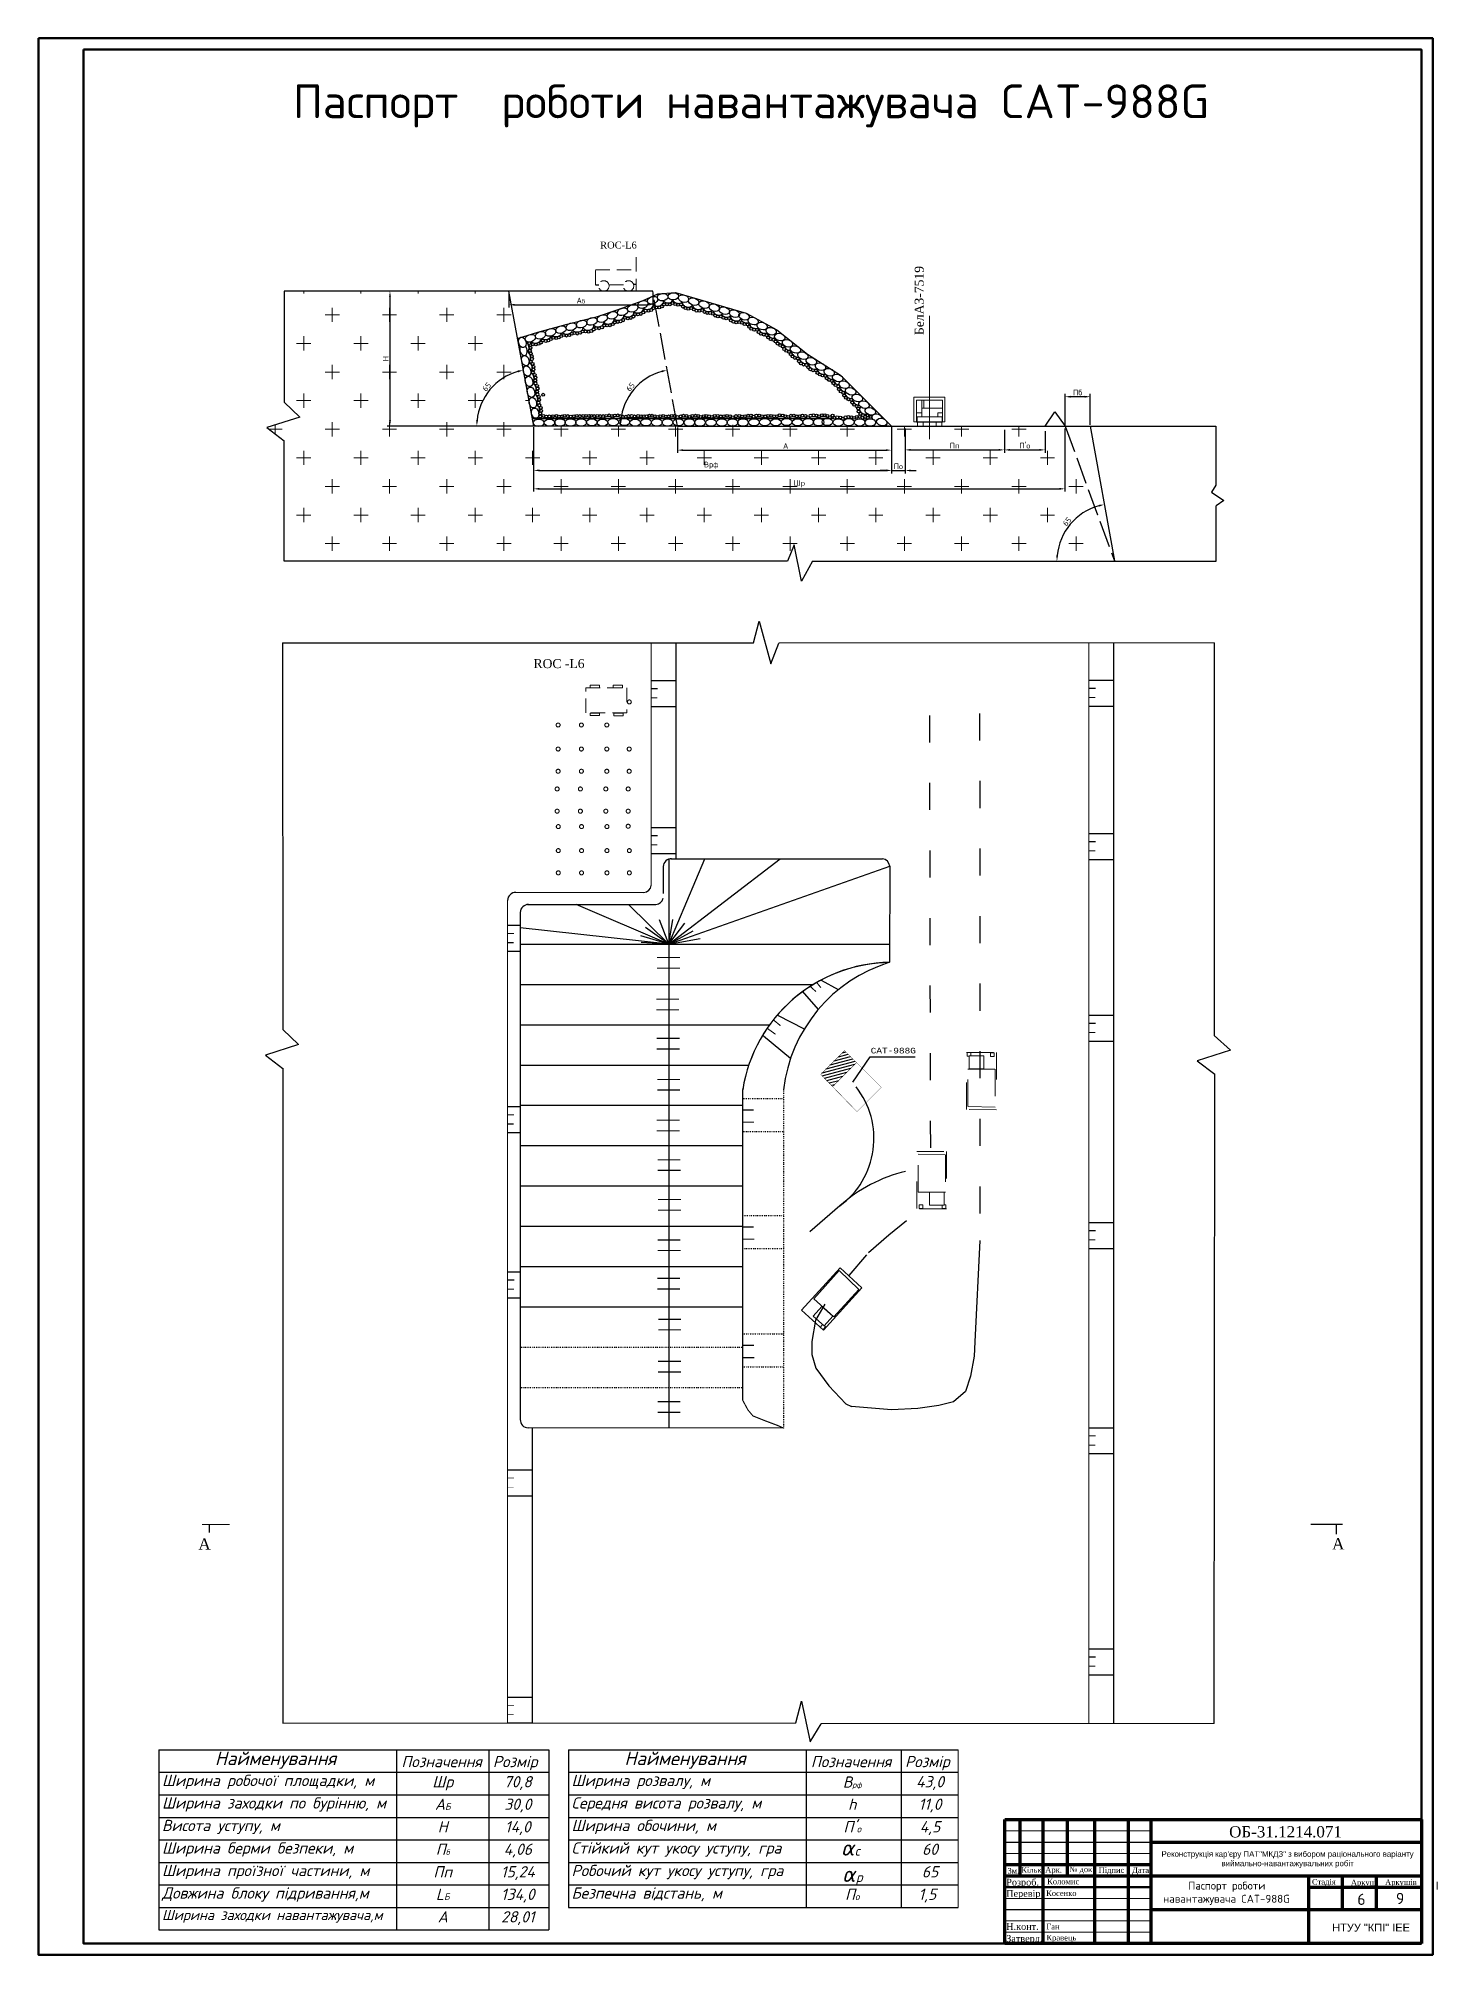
# Model space of a CAD drawing. Header units: millimetres. Extents: x 1400 to 4853, y -623 to 1865.
# Drawn here: x 3828 to 4450, y -623 to 228 of the extents above; entities that cross this region are included whole.
import ezdxf

# ---------------------------------------------------------------- set-up
doc = ezdxf.new("R2010")
doc.units = ezdxf.units.MM
for name, pattern in [('ACAD_ISO02W100', [15, 12, -3]), ('ACAD_ISO03W100', [30, 12, -18]), ('BORDER2', [22.225, 6.35, -3.175, 6.35, -3.175, 0, -3.175]), ('DOT', [0.25, 0, -0.25])]:
    doc.linetypes.add(name, pattern=pattern)
doc.layers.add('Выноски', color=112, linetype='Continuous', lineweight=20)
doc.layers.add('Рамки', color=202, linetype='Continuous', lineweight=50)
doc.styles.get("Standard").update_dxf_attribs({"font": 'isocpeur.ttf'})
doc.styles.add('times', font='times.ttf')
doc.styles.add('стиль2', font='isocteur.ttf')
doc.dimstyles.new('ISO-25', dxfattribs={"dimtxt": 2.5, "dimasz": 2.5, "dimexe": 1.25, "dimexo": 0.625, "dimtad": 1, "dimtxsty": 'Standard', "dimcen": 2.5, "dimadec": 0, "dimazin": 0, "dimtfac": 1, "dimtmove": 0, "dimatfit": 3, "dimfxl": 1, "dimarcsym": 0})

msp = doc.modelspace()

# ---------------------------------------------------------------- texts
at = {"lineweight": 30, "insert": (3818.5705, 207.6497), "char_height": 15, "width": 662.7038, "attachment_point": 1, "style": 'стиль2'}
msp.add_mtext('\\pi122.85;{\\fISOCPEUR|b0|i0|c204|p34;Паспорт  роботи навантажувача \\fISOCPEUR|b0|i0|c0|p34;CAT-988G}', dxfattribs=at)
at = {"color": 7, "linetype": 'BORDER2', "lineweight": 9, "attachment_point": 1}
for s, insert, char_height, width in [('{\\fTimes New Roman|b0|i0|c0|p18;ROC-L6}', (4077.7981, 137.859), 3.08, 12.567119), ('{\\fTimes New Roman|b0|i0|c0|p18;ROC -L6}', (4048.2333, -47.5338), 4, 37.732033), ('{\\fTimes New Roman|b0|i0|c204|p18;А}', (3899.4419, -437.968), 5, 37.732033), ('{\\fTimes New Roman|b0|i0|c204|p18;А}', (4402.7302, -437.9222), 5, 37.732033)]:
    msp.add_mtext(s, dxfattribs=dict(at, insert=insert, char_height=char_height, width=width))
at = {"color": 7, "lineweight": 9, "insert": (4217.4442, 96.3687), "char_height": 4.004, "width": 29.558123, "attachment_point": 1, "rotation": 90}
msp.add_mtext('{\\fTimes New Roman|b0|i0|c204|p18;\\C256;БелАЗ-7519}', dxfattribs=at)
at = {"attachment_point": 1}
for s, width, insert, char_height in [('{\\fISOCTEUR|b0|i0|c0|p49;CAT-988G}', 23.15538, (4197.9205, -220.1531), 2.5), ('\\pi0.57663;{\\f@Arial Unicode MS|b0|i0|c204|p34;Реконструкція кар\'єру ПАТ"МКДЗ" з вибором раціонального варіанту \\P\\pi27.198;виймально-навантажувальних робіт}', 112.72898, (4326.4285, -576.9157), 2.5), ('9', 10.845043, (4431.0906, -595.4283), 5), ('6', 10.845043, (4413.9525, -595.7781), 5), ('\\pi5.3946;{\\f@Arial Unicode MS|b0|i0|c204|p34;НТУУ "КПІ" ІЕЕ}', 44.681396, (4397.3844, -609.0711), 3.5)]:
    msp.add_mtext_dynamic_manual_height_columns(s, width=width, gutter_width=12.5, heights=[0], dxfattribs=dict(at, insert=insert, char_height=char_height))
at = {"color": 0}
for s, insert, char_height, width, attachment_point in [('{\\fISOCPEUR|b0|i1|c204|p34;Найменування}', (3906.7866, -532.7067), 6, 59.201769, 1), ('{\\fISOCPEUR|b0|i1|c204|p34;Позначення}', (3989.5776, -534.6307), 5, 57.026097, 1), ('{\\fISOCPEUR|b0|i1|c204|p34;Розмір}', (4030.186, -534.6307), 5, 24.797955, 1), ('{\\fISOCPEUR|b0|i1|c204|p34;Найменування}', (4088.579, -532.7067), 6, 59.201769, 1), ('{\\fISOCPEUR|b0|i1|c204|p34;Позначення}', (4171.37, -534.6307), 5, 57.026097, 1), ('{\\fISOCPEUR|b0|i1|c204|p34;Розмір}', (4213.1608, -534.6307), 5, 24.797955, 1), ('{\\fISOCPEUR|b0|i1|c204|p34;Ширина робочої площадки, м}', (3883.3153, -542.9931), 5, 116.105338, 1), ('{\\fISOCPEUR|b0|i1|c204|p34;Шр}', (4007.9257, -543.5632), 5, 41.04762, 2), ('{\\fISOCPEUR|b0|i1|c204|p34;70,8}', (4041.2824, -543.5632), 5, 26.100059, 2), ('{\\fISOCPEUR|b0|i1|c204|p34;Ширина розвалу, м}', (4065.1078, -542.9931), 5, 116.105338, 1), ('{\\fISOCPEUR|b0|i1|c204|p34;В\\H0.5x;рф}', (4189.7181, -543.7139), 5, 41.04762, 2), ('{\\fISOCPEUR|b0|i1|c204|p34;43,0}', (4224.2572, -543.5632), 5, 26.100059, 2), ('{\\fISOCPEUR|b0|i1|c204|p34;Ширина заходки по бурінню, м}', (3883.3153, -552.9931), 5, 116.105338, 1), ('{\\fISOCPEUR|b0|i1|c204|p34;Середня висота розвалу, м}', (4065.1078, -552.9931), 5, 116.105338, 1), ('{\\fISOCPEUR|b0|i1|c204|p34;А\\H0.6x;Б}', (4007.9257, -553.5632), 5, 41.04762, 2), ('{\\fISOCPEUR|b0|i1|c204|p34;30,0}', (4041.2824, -553.5632), 5, 26.100059, 2), ('{\\fISOCPEUR|b0|i1|c0|p34;h}', (4189.7181, -553.5632), 5, 41.04762, 2), ('{\\fISOCPEUR|b0|i1|c204|p34;11,0}', (4224.2572, -553.5632), 5, 26.100059, 2), ('{\\fISOCPEUR|b0|i1|c204|p34;Висота уступу, м}', (3883.3153, -562.9931), 5, 116.105338, 1), ('{\\fISOCPEUR|b0|i1|c204|p34;Н}', (4007.9257, -563.5632), 5, 41.04762, 2), ('{\\fISOCPEUR|b0|i1|c204|p34;14,0}', (4041.2824, -563.5632), 5, 26.100059, 2), ('{\\fISOCPEUR|b0|i1|c204|p34;Ширина обочини, м}', (4065.1078, -562.9931), 5, 116.105338, 1), ("{\\fISOCPEUR|b0|i1|c204|p34;П'\\H0.6x;о}", (4189.7181, -563.5632), 5, 41.04762, 2), ('{\\fISOCPEUR|b0|i1|c204|p34;4,5}', (4224.2572, -563.5632), 5, 26.100059, 2), ('{\\fISOCPEUR|b0|i1|c204|p34;Ширина берми безпеки, м}', (3883.3153, -572.9931), 5, 116.105338, 1), ('{\\fISOCPEUR|b0|i1|c204|p34;П\\H0.5x;б}', (4007.9257, -573.5632), 5, 41.04762, 2), ('{\\fISOCPEUR|b0|i1|c204|p34;4,06}', (4041.2824, -573.5632), 5, 26.100059, 2), ('{\\fISOCPEUR|b0|i1|c204|p34;Стійкий кут укосу уступу, гра}', (4065.1078, -572.9931), 5, 116.105338, 1), ('{\\fISOCPEUR|b0|i1|c0|p32;α\\fISOCPEUR|b0|i1|c204|p32;\\H0.6x;с}', (4188.8036, -571.8846), 7, 36.781256, 2), ('{\\fISOCPEUR|b0|i1|c204|p34;60}', (4224.2572, -573.5632), 5, 26.100059, 2), ('{\\fISOCPEUR|b0|i1|c204|p34;Ширина проїзної частини\\fISOCPEUR|b0|i1|c0|p34;, \\fISOCPEUR|b0|i1|c204|p34;м}', (3883.3153, -582.9931), 5, 116.105338, 1), ('{\\fISOCPEUR|b0|i1|c204|p32;Пп}', (4007.9257, -583.5632), 5, 41.04762, 2), ('{\\fISOCPEUR|b0|i1|c204|p34;15,24}', (4041.2824, -583.5632), 5, 26.100059, 2), ('{\\fISOCPEUR|b0|i1|c204|p34;Робочий кут укосу уступу, гра}', (4065.1078, -582.9931), 5, 116.105338, 1), ('{\\fISOCPEUR|b0|i1|c0|p32;α\\fISOCPEUR|b0|i1|c204|p32;\\H0.6x;р}', (4189.7181, -583.5632), 7, 41.04762, 2), ('{\\fISOCPEUR|b0|i1|c204|p34;65}', (4224.2572, -583.5632), 5, 26.100059, 2), ('{\\fISOCPEUR|b0|i1|c204|p34;Довжина блоку підривання,м}', (3883.3153, -592.9931), 5, 116.105338, 1), ('{\\fISOCPEUR|b0|i1|c0|p32;L\\fISOCPEUR|b0|i1|c204|p32;\\H0.6x;Б}', (4007.9257, -593.5632), 5, 41.04762, 2), ('{\\fISOCPEUR|b0|i1|c204|p34;134,0}', (4041.2824, -593.5632), 5, 26.100059, 2), ('{\\fISOCPEUR|b0|i1|c204|p34;Безпечна відстань\\fISOCPEUR|b0|i1|c0|p34;,\\fISOCPEUR|b0|i1|c204|p34; м}', (4065.1078, -592.9931), 5, 116.105338, 1), ('{\\fISOCPEUR|b0|i1|c204|p32;П\\H0.6x;о}', (4189.7181, -593.5632), 5, 41.04762, 2), ('{\\fISOCPEUR|b0|i1|c204|p34;1,5}', (4223.0748, -593.5632), 5, 26.100059, 2), ('{\\fISOCPEUR|b0|i1|c204|p34;Ширина заходки навантажувача,м}', (3883.3153, -602.9931), 4.5, 115.357157, 1), ('{\\fISOCPEUR|b0|i1|c204|p32;А}', (4007.9257, -603.5632), 5, 41.04762, 2), ('{\\fISOCPEUR|b0|i1|c204|p34;28,01}', (4041.2824, -603.5632), 5, 26.100059, 2)]:
    msp.add_mtext(s, dxfattribs=dict(at, insert=insert, char_height=char_height, width=width, attachment_point=attachment_point))
at = {"char_height": 2.5, "attachment_point": 1, "style": 'times'}
for s, width, insert in [('Зм.', 3.773926, (4258.6456, -584.3604)), ('Кільк.', 7.769854, (4264.7681, -584.0054))]:
    msp.add_mtext_dynamic_manual_height_columns(s, width=width, gutter_width=12.5, heights=[0], dxfattribs=dict(at, insert=insert))
at = {"lineweight": 25}
note = msp.add_mtext_dynamic_manual_height_columns('\\pi22.507;Паспорт роботи \\P\\pi11.307;навантажувача CAT-988G\\P\\pi40.007;', width=80.013534, gutter_width=12.5, heights=[11.8105, 0], dxfattribs=dict(at, insert=(4316.4085, -590.4701), char_height=3.5, attachment_point=1))
for column, words in zip(note.columns.linked_columns, ['\\pi39.774;{\\fArial Unicode MS|b0|i0|c204|p34;\\C0;І}']):
    column.text = words
at = {"layer": 'Выноски', "color": 0, "style": 'times'}
for s, height, p in [('ОБ-31.1214.071', 5, (4357.0236, -570.801)), ('Підпис', 2.5, (4299.0752, -586.5391)), ('Дата', 2.5, (4313.9286, -586.5766)), ('Розроб.', 3, (4258.0755, -592.1756)), ('Перевір.', 3, (4258.0755, -597.1756)), ('Косенко', 2.5, (4275.7947, -596.8067)), ('Коломис', 2.5, (4276.2395, -591.6267)), ('Стадія', 2.5, (4393.8016, -591.7772)), ('Аркуш', 2.5, (4411.0724, -592.0373)), ('Аркушів', 2.5, (4426.2611, -591.9475)), ('Н.конт.', 3, (4258.0755, -611.8426)), ('Ган', 2.5, (4275.8922, -611.6434)), ('Затверд.', 3, (4258.0755, -617.1756)), ('Кравець', 2.5, (4275.927, -616.5703))]:
    msp.add_text(s, height=height, dxfattribs=at).set_placement(p)
at = {"layer": 'Выноски', "color": 0, "char_height": 2.5, "width": 25, "attachment_point": 8, "style": 'times'}
for s, insert in [('Арк.', (4279.0925, -587.2525)), ('№ док.', (4291.6483, -586.9572))]:
    msp.add_mtext(s, dxfattribs=dict(at, insert=insert))

# ---------------------------------------------------------------- blocks, each defined once
blk = doc.blocks.new('*D103')
at = {"color": 0, "lineweight": -2, "transparency": 16777216}
blk.add_line((4111.49, 55.93), (4085.59, 55.93), dxfattribs=at)
blk.add_arc((4112.12, 55.93), 25.28, 106.04663, 174.32436, dxfattribs=at)
at = {"color": 0, "transparency": 16777216}
for points in [[(4105.04, 80.62), (4105.23, 79.81), (4107.57, 80.79)], [(4087.38, 58.4), (4086.55, 58.45), (4086.84, 55.93)]]:
    blk.add_solid(points, dxfattribs=at)
at = {"layer": 'Defpoints', "color": 0, "transparency": 16777216}
for p in [(4101.14, 115.88), (4096.94, 76.13), (4112.12, 55.93), (4112.12, 55.93), (4351.18, 55.9)]:
    blk.add_point(p, dxfattribs=at)
at = {"color": 0, "transparency": 16777216, "insert": (4091.26, 73.31), "char_height": 2.5, "attachment_point": 5, "rotation": 50.1855}
blk.add_mtext('65', dxfattribs=at)
blk = doc.blocks.new('*D104')
at = {"color": 0, "lineweight": -2, "transparency": 16777216}
blk.add_line((4047.7, 55.93), (4021.79, 55.93), dxfattribs=at)
blk.add_arc((4048.32, 55.93), 25.28, 106.04663, 174.33061, dxfattribs=at)
at = {"color": 0, "transparency": 16777216}
for points in [[(4041.24, 80.63), (4041.43, 79.82), (4043.77, 80.79)], [(4023.58, 58.41), (4022.75, 58.45), (4023.04, 55.93)]]:
    blk.add_solid(points, dxfattribs=at)
at = {"layer": 'Defpoints', "color": 0, "transparency": 16777216}
for p in [(4037.34, 115.89), (4033.14, 76.14), (4048.32, 55.93), (4048.32, 55.93), (4287.52, 55.93)]:
    blk.add_point(p, dxfattribs=at)
at = {"color": 0, "transparency": 16777216, "insert": (4027.46, 73.32), "char_height": 2.5, "attachment_point": 5, "rotation": 50.18862}
blk.add_mtext('65', dxfattribs=at)
blk = doc.blocks.new('*D96')
at = {"color": 0, "lineweight": -2, "transparency": 16777216}
for p, q in [((4284.22, 56.56), (4284.22, 70.23)), ((4292.88, 68.98), (4286.72, 68.98)), ((4295.38, 56.52), (4295.38, 70.23))]:
    blk.add_line(p, q, dxfattribs=at)
at = {"color": 0, "transparency": 16777216}
for points in [[(4286.72, 69.4), (4286.72, 68.56), (4284.22, 68.98)], [(4292.88, 69.4), (4292.88, 68.56), (4295.38, 68.98)]]:
    blk.add_solid(points, dxfattribs=at)
at = {"layer": 'Defpoints', "color": 0, "transparency": 16777216}
for p in [(4284.22, 68.98), (4284.22, 55.93), (4295.38, 55.9)]:
    blk.add_point(p, dxfattribs=at)
at = {"color": 0, "transparency": 16777216, "insert": (4289.8, 70.85), "char_height": 2.5, "attachment_point": 5}
blk.add_mtext('Пб', dxfattribs=at)
blk = doc.blocks.new('*D105')
at = {"color": 0, "lineweight": -2, "transparency": 16777216}
blk.add_arc((4306.11, -4.03), 25.54, 105.8432, 174.40465, dxfattribs=at)
at = {"color": 0, "transparency": 16777216}
for points in [[(4299.04, 20.94), (4299.23, 20.13), (4301.57, 21.1)], [(4281.11, -1.56), (4280.28, -1.52), (4280.57, -4.04)]]:
    blk.add_solid(points, dxfattribs=at)
at = {"layer": 'Defpoints', "color": 0, "transparency": 16777216}
for p in [(4295.29, 55.9), (4290.8, 16.41), (4172.05, -4.07), (4306.07, -3.84), (4351.21, -4.02)]:
    blk.add_point(p, dxfattribs=at)
at = {"color": 0, "transparency": 16777216, "insert": (4285.07, 13.54), "char_height": 2.5, "attachment_point": 5, "rotation": 50.12392}
blk.add_mtext('65', dxfattribs=at)
blk = doc.blocks.new('*D106')
at = {"color": 0, "lineweight": -2, "transparency": 16777216}
for p, q in [((4036.72, 115.88), (3983.25, 115.88)), ((3984.5, 113.38), (3984.5, 58.43)), ((4036.72, 55.93), (3983.25, 55.93))]:
    blk.add_line(p, q, dxfattribs=at)
at = {"color": 0, "transparency": 16777216}
for points in [[(3984.09, 113.38), (3984.92, 113.38), (3984.5, 115.88)], [(3984.09, 58.43), (3984.92, 58.43), (3984.5, 55.93)]]:
    blk.add_solid(points, dxfattribs=at)
at = {"layer": 'Defpoints', "color": 0, "transparency": 16777216}
for p in [(4037.34, 115.88), (3984.5, 55.93), (4037.34, 55.93)]:
    blk.add_point(p, dxfattribs=at)
at = {"color": 0, "transparency": 16777216, "insert": (3982.63, 85.91), "char_height": 2.5, "attachment_point": 5, "rotation": 90}
blk.add_mtext('H', dxfattribs=at)
blk = doc.blocks.new('*D97')
at = {"color": 0, "lineweight": -2, "transparency": 16777216}
for p, q in [((4048.29, 55.53), (4048.29, 35.02)), ((4207.16, 55.53), (4207.16, 35.02)), ((4050.79, 36.27), (4204.66, 36.27))]:
    blk.add_line(p, q, dxfattribs=at)
at = {"color": 0, "transparency": 16777216}
for points in [[(4050.79, 36.69), (4050.79, 35.85), (4048.29, 36.27)], [(4204.66, 36.69), (4204.66, 35.85), (4207.16, 36.27)]]:
    blk.add_solid(points, dxfattribs=at)
at = {"layer": 'Defpoints', "color": 0, "transparency": 16777216}
for p in [(4048.29, 56.16), (4207.16, 56.15), (4207.16, 36.27)]:
    blk.add_point(p, dxfattribs=at)
at = {"color": 0, "transparency": 16777216, "insert": (4127.12, 38.52), "char_height": 2.5, "attachment_point": 5}
blk.add_mtext('Врф', dxfattribs=at)
blk = doc.blocks.new('*D98')
at = {"color": 0, "lineweight": -2, "transparency": 16777216}
for p, q in [((4112.12, 55.3), (4112.12, 44)), ((4207.16, 55.53), (4207.16, 44)), ((4114.62, 45.25), (4204.66, 45.25))]:
    blk.add_line(p, q, dxfattribs=at)
at = {"color": 0, "transparency": 16777216}
for points in [[(4114.62, 45.67), (4114.62, 44.84), (4112.12, 45.25)], [(4204.66, 45.67), (4204.66, 44.84), (4207.16, 45.25)]]:
    blk.add_solid(points, dxfattribs=at)
at = {"layer": 'Defpoints', "color": 0, "transparency": 16777216}
for p in [(4112.12, 55.93), (4207.16, 56.15), (4207.16, 45.25)]:
    blk.add_point(p, dxfattribs=at)
at = {"color": 0, "transparency": 16777216, "insert": (4160.18, 47.13), "char_height": 2.5, "attachment_point": 5}
blk.add_mtext('А', dxfattribs=at)
blk = doc.blocks.new('*D99')
at = {"color": 0, "lineweight": -2, "transparency": 16777216}
for p, q in [((4207.16, 54.9), (4207.16, 34.95)), ((4213.17, 54.9), (4213.17, 34.95)), ((4204.66, 36.2), (4202.16, 36.2)), ((4207.16, 36.2), (4213.17, 36.2)), ((4215.67, 36.2), (4218.17, 36.2))]:
    blk.add_line(p, q, dxfattribs=at)
at = {"color": 0, "transparency": 16777216}
for points in [[(4204.66, 36.62), (4204.66, 35.78), (4207.16, 36.2)], [(4215.67, 36.62), (4215.67, 35.78), (4213.17, 36.2)]]:
    blk.add_solid(points, dxfattribs=at)
at = {"layer": 'Defpoints', "color": 0, "transparency": 16777216}
for p in [(4207.16, 55.53), (4213.17, 55.53), (4213.17, 36.2)]:
    blk.add_point(p, dxfattribs=at)
at = {"color": 0, "transparency": 16777216, "insert": (4210.16, 38.08), "char_height": 2.5, "attachment_point": 5}
blk.add_mtext('По', dxfattribs=at)
blk = doc.blocks.new('*D100')
at = {"color": 0, "lineweight": -2, "transparency": 16777216}
for p, q in [((4213.17, 54.28), (4213.17, 44.11)), ((4257.24, 54.28), (4257.24, 44.11)), ((4215.67, 45.36), (4254.74, 45.36))]:
    blk.add_line(p, q, dxfattribs=at)
at = {"color": 0, "transparency": 16777216}
for points in [[(4215.67, 45.78), (4215.67, 44.95), (4213.17, 45.36)], [(4254.74, 45.78), (4254.74, 44.95), (4257.24, 45.36)]]:
    blk.add_solid(points, dxfattribs=at)
at = {"layer": 'Defpoints', "color": 0, "transparency": 16777216}
for p in [(4213.17, 54.9), (4257.24, 54.9), (4257.24, 45.36)]:
    blk.add_point(p, dxfattribs=at)
at = {"color": 0, "transparency": 16777216, "insert": (4235.2, 47.24), "char_height": 2.5, "attachment_point": 5}
blk.add_mtext('Пп', dxfattribs=at)
blk = doc.blocks.new('*D101')
at = {"color": 0, "lineweight": -2, "transparency": 16777216}
for p, q in [((4257.24, 53.65), (4257.24, 44.11)), ((4275.31, 53.65), (4275.31, 44.11)), ((4259.74, 45.36), (4272.81, 45.36))]:
    blk.add_line(p, q, dxfattribs=at)
at = {"color": 0, "transparency": 16777216}
for points in [[(4259.74, 45.78), (4259.74, 44.95), (4257.24, 45.36)], [(4272.81, 45.78), (4272.81, 44.95), (4275.31, 45.36)]]:
    blk.add_solid(points, dxfattribs=at)
at = {"layer": 'Defpoints', "color": 0, "transparency": 16777216}
for p in [(4257.24, 54.28), (4275.31, 54.28), (4275.31, 45.36)]:
    blk.add_point(p, dxfattribs=at)
at = {"color": 0, "transparency": 16777216, "insert": (4266.28, 47.24), "char_height": 2.5, "attachment_point": 5}
blk.add_mtext("П'о", dxfattribs=at)
blk = doc.blocks.new('*D102')
at = {"color": 0, "lineweight": -2, "transparency": 16777216}
for p, q in [((4048.29, 54.91), (4048.29, 26.83)), ((4284.16, 54.91), (4284.16, 26.83)), ((4050.79, 28.08), (4281.66, 28.08))]:
    blk.add_line(p, q, dxfattribs=at)
at = {"color": 0, "transparency": 16777216}
for points in [[(4050.79, 28.49), (4050.79, 27.66), (4048.29, 28.08)], [(4281.66, 28.49), (4281.66, 27.66), (4284.16, 28.08)]]:
    blk.add_solid(points, dxfattribs=at)
at = {"layer": 'Defpoints', "color": 0, "transparency": 16777216}
for p in [(4048.29, 55.53), (4284.16, 55.53), (4284.16, 28.08)]:
    blk.add_point(p, dxfattribs=at)
at = {"color": 0, "transparency": 16777216, "insert": (4166.22, 30.33), "char_height": 2.5, "attachment_point": 5}
blk.add_mtext('Шр', dxfattribs=at)
blk = doc.blocks.new('*D107')
at = {"color": 0, "lineweight": -2, "transparency": 16777216}
for p, q in [((4037.34, 115.26), (4037.34, 108.56)), ((4101.14, 115.26), (4101.14, 108.56)), ((4039.84, 109.81), (4098.64, 109.81))]:
    blk.add_line(p, q, dxfattribs=at)
at = {"color": 0, "transparency": 16777216}
for points in [[(4039.84, 110.22), (4039.84, 109.39), (4037.34, 109.81)], [(4098.64, 110.22), (4098.64, 109.39), (4101.14, 109.81)]]:
    blk.add_solid(points, dxfattribs=at)
at = {"layer": 'Defpoints', "color": 0, "transparency": 16777216}
for p in [(4037.34, 115.88), (4101.14, 115.88), (4101.14, 109.81)]:
    blk.add_point(p, dxfattribs=at)
at = {"color": 0, "transparency": 16777216, "insert": (4069.24, 111.68), "char_height": 2.5, "attachment_point": 5}
blk.add_mtext('А{\\H0.8x;б}', dxfattribs=at)

# ---------------------------------------------------------------- dimensions: what is measured, and where the dimension line sits
at = {"color": 7}
dim = msp.add_aligned_dim(p1=(4037.3421, 115.881), p2=(4037.3421, 55.9315), distance=-52.8403, text='H', dimstyle='ISO-25', dxfattribs=at)
dim.commit()
dim.dimension.update_dxf_attribs({"geometry": '*D106', "text_midpoint": (3982.6268, 85.9063)})
for base, line1, line2, picture, middle in [((4033.1378, 76.1393), ((4048.3203, 55.9315), (4037.3409, 115.8874)), ((4048.3203, 55.9315), (4287.5203, 55.9315)), '*D104', (4027.4643, 73.3151)), ((4096.937, 76.1335), ((4112.1187, 55.9251), (4101.1393, 115.881)), ((4112.1187, 55.9251), (4351.1835, 55.8991)), '*D103', (4091.2636, 73.3099)), ((4290.8029, 16.4068), ((4172.0454, -4.0714), (4351.2132, -4.0203)), ((4295.2911, 55.8991), (4306.0736, -3.839)), '*D105', (4285.073, 13.5405))]:
    dim = msp.add_angular_dim_2l(base=base, line1=line1, line2=line2, text='65', dimstyle='ISO-25', override={"dimdec": 0, "dimazin": 2}, dxfattribs=at)
    dim.commit()
    dim.dimension.update_dxf_attribs({"geometry": picture, "text_midpoint": middle})
dim = msp.add_linear_dim(base=(4101.1393, 109.8077), p1=(4037.3421, 115.881), p2=(4101.1393, 115.881), text='А{\\H0.8x;б}', dimstyle='ISO-25')
dim.commit()
dim.dimension.update_dxf_attribs({"geometry": '*D107', "text_midpoint": (4069.2407, 111.6827)})
for base, p1, p2, text, picture, middle in [((4284.2233, 68.9797), (4295.3808, 55.8991), (4284.2233, 55.9307), 'Пб', '*D96', (4289.802, 70.8547)), ((4213.1687, 36.2017), (4207.1599, 55.5273), (4213.1687, 55.5273), 'По', '*D99', (4210.1643, 38.0767))]:
    dim = msp.add_linear_dim(base=base, p1=p1, p2=p2, text=text, dimstyle='ISO-25', dxfattribs=at)
    dim.commit()
    dim.dimension.update_dxf_attribs({"geometry": picture, "text_midpoint": middle})
for base, p1, p2, text, picture, middle in [((4207.1599, 36.2697), (4048.2863, 56.155), (4207.1599, 56.1523), 'Врф', '*D97', (4127.1242, 36.2697)), ((4284.1583, 28.0759), (4048.2863, 55.53), (4284.1583, 55.53), 'Шр', '*D102', (4166.2223, 28.0759)), ((4207.1599, 45.2544), (4112.1187, 55.9251), (4207.1599, 56.1523), 'А', '*D98', (4160.179, 45.2544)), ((4257.2379, 45.3638), (4213.1687, 54.9023), (4257.2379, 54.9023), 'Пп', '*D100', (4235.2033, 45.3638)), ((4275.3126, 45.3638), (4257.2379, 54.2773), (4275.3126, 54.2773), "П'о", '*D101', (4266.2752, 45.3638))]:
    dim = msp.add_linear_dim(base=base, p1=p1, p2=p2, text=text, dimstyle='ISO-25', dxfattribs=at)
    dim.commit()
    dim.dimension.update_dxf_attribs({"geometry": picture, "text_midpoint": middle, "dimtype": 160})

# ---------------------------------------------------------------- hatches: boundary and pattern name
at = {"lineweight": 9}
h = msp.add_hatch(dxfattribs=at)
h.set_pattern_fill('CROSS', color=256, scale=2)
h.set_pattern_definition([(0, (107.61, -974.17), (12.7, 12.7), [6.35, -19.05]), (90, (110.786, -977.345), (-12.7, 12.7), [6.35, -19.05])])
edge = h.paths.add_edge_path()
edge.add_line((4284.214, 55.9064), (4207.1599, 55.9148))
edge.add_line((4207.1599, 55.9148), (4207.1599, 55.9148))
edge.add_line((4207.1599, 55.9148), (4206.1863, 55.9149))
edge.add_line((4206.1863, 55.9149), (4141.5044, 55.9219))
edge.add_ellipse((4141.2006, 57.5323), major_axis=(2.3626, 0), ratio=0.68731406, start_angle=262.5930817, end_angle=277.3887267, ccw=False)
edge.add_ellipse((4141.2006, 57.5323), major_axis=(2.3626, 0), ratio=0.68731406, start_angle=190.1407328, end_angle=262.5930817)
edge.add_line((4140.8961, 55.922), (4136.8587, 55.9224))
edge.add_ellipse((4136.5492, 57.5323), major_axis=(2.3626, 0), ratio=0.68731406, start_angle=262.4552792, end_angle=277.5265291, ccw=False)
edge.add_ellipse((4136.5492, 57.5323), major_axis=(2.3626, 0), ratio=0.68731406, start_angle=97.0755595, end_angle=262.4552792)
edge.add_line((4136.239, 55.9225), (4132.139, 55.923))
edge.add_ellipse((4131.8239, 57.5323), major_axis=(2.3626, 0), ratio=0.68731406, start_angle=262.3178081, end_angle=277.6640002, ccw=False)
edge.add_ellipse((4131.8239, 57.5323), major_axis=(2.3626, 0), ratio=0.68731406, start_angle=98.3515769, end_angle=262.3178081)
edge.add_line((4131.5081, 55.923), (4127.7954, 55.9234))
edge.add_ellipse((4127.0248, 57.4585), major_axis=(2.3626, 0), ratio=0.68731406, start_angle=250.9463224, end_angle=289.035486, ccw=False)
edge.add_ellipse((4127.0248, 57.4585), major_axis=(2.3626, 0), ratio=0.68731406, start_angle=91.4116621, end_angle=250.9463224)
edge.add_line((4126.2536, 55.9236), (4122.4782, 55.924))
edge.add_ellipse((4122.1519, 57.5323), major_axis=(2.3626, 0), ratio=0.68731406, start_angle=262.0437912, end_angle=277.9380172, ccw=False)
edge.add_ellipse((4122.1519, 57.5323), major_axis=(2.3626, 0), ratio=0.68731406, start_angle=97.0755595, end_angle=262.0437912)
edge.add_line((4121.8249, 55.9241), (4117.7583, 55.9245))
edge.add_ellipse((4117.4267, 57.5323), major_axis=(2.3626, 0), ratio=0.68731406, start_angle=261.9132787, end_angle=278.0685296, ccw=False)
edge.add_ellipse((4117.4267, 57.5323), major_axis=(2.3626, 0), ratio=0.68731406, start_angle=97.0755595, end_angle=261.9132787)
edge.add_line((4117.0943, 55.9246), (4112.1187, 55.9251))
edge.add_line((4112.1187, 55.9251), (4108.0216, 55.9254))
edge.add_ellipse((4107.6808, 57.5323), major_axis=(2.3626, 0), ratio=0.68731406, start_angle=261.6948373, end_angle=278.2933128, ccw=False)
edge.add_ellipse((4107.6808, 57.5323), major_axis=(2.3626, 0), ratio=0.68731406, start_angle=97.0755595, end_angle=261.6948373)
edge.add_line((4107.3395, 55.9255), (4103.2996, 55.9258))
edge.add_ellipse((4102.9555, 57.5323), major_axis=(2.3626, 0), ratio=0.68731406, start_angle=261.61314, end_angle=278.37501, ccw=False)
edge.add_ellipse((4102.9555, 57.5323), major_axis=(2.3626, 0), ratio=0.68731406, start_angle=97.0755595, end_angle=261.61314)
edge.add_line((4102.6109, 55.9258), (4094.1112, 55.9264))
edge.add_ellipse((4093.3281, 57.4585), major_axis=(2.3626, 0), ratio=0.68731406, start_angle=250.6317602, end_angle=289.3563899, ccw=False)
edge.add_ellipse((4093.3281, 57.4585), major_axis=(2.3626, 0), ratio=0.68731406, start_angle=83.1605554, end_angle=250.6317602)
edge.add_line((4092.5446, 55.9265), (4079.6443, 55.9275))
edge.add_ellipse((4078.857, 57.4585), major_axis=(2.3626, 0), ratio=0.68731406, start_angle=250.5225951, end_angle=289.4655549, ccw=False)
edge.add_ellipse((4078.857, 57.4585), major_axis=(2.3626, 0), ratio=0.68731406, start_angle=289.4655549, end_angle=610.5225951)
edge.add_line((4078.0692, 55.9276), (4069.7733, 55.9282))
edge.add_ellipse((4069.4064, 57.5323), major_axis=(2.3626, 0), ratio=0.68731406, start_angle=261.0543872, end_angle=278.9337628, ccw=False)
edge.add_ellipse((4069.4064, 57.5323), major_axis=(2.3626, 0), ratio=0.68731406, start_angle=97.0755595, end_angle=261.0543872)
edge.add_line((4069.0391, 55.9282), (4065.0512, 55.9285))
edge.add_ellipse((4064.6812, 57.5323), major_axis=(2.3626, 0), ratio=0.68731406, start_angle=260.9784493, end_angle=279.0097007, ccw=False)
edge.add_ellipse((4064.6812, 57.5323), major_axis=(2.3626, 0), ratio=0.68731406, start_angle=97.0755595, end_angle=260.9784493)
edge.add_line((4064.3107, 55.9285), (4060.329, 55.9288))
edge.add_ellipse((4059.9559, 57.5323), major_axis=(2.3626, 0), ratio=0.68731406, start_angle=260.9031407, end_angle=279.0850093, ccw=False)
edge.add_ellipse((4059.9559, 57.5323), major_axis=(2.3626, 0), ratio=0.68731406, start_angle=191.377716, end_angle=260.9031407)
edge.add_line((4059.5824, 55.9289), (4056.0986, 55.9291))
edge.add_ellipse((4055.3045, 57.4585), major_axis=(2.3626, 0), ratio=0.68731406, start_angle=250.3461704, end_angle=289.6419796, ccw=False)
edge.add_ellipse((4055.3045, 57.4585), major_axis=(2.3626, 0), ratio=0.68731406, start_angle=11.377716, end_angle=250.3461704)
edge.add_line((4054.5098, 55.9292), (4051.5555, 55.9295))
edge.add_ellipse((4050.509, 57.3853), major_axis=(2.3626, 0), ratio=0.68731406, start_angle=243.6965108, end_angle=296.2916393, ccw=False)
edge.add_ellipse((4050.509, 57.3853), major_axis=(2.3626, 0), ratio=0.68731406, start_angle=296.2916393, end_angle=603.6965108)
edge.add_line((4049.462, 55.9296), (4048.3206, 55.9297))
edge.add_line((4048.3206, 55.9297), (4046.6289, 65.1676))
edge.add_ellipse((4047.9234, 66.3025), major_axis=(0.5732, -2.292), ratio=0.68731406, start_angle=239.90207, end_angle=289.4572084, ccw=False)
edge.add_line((4046.2575, 66.4577), (4043.8635, 79.7289))
edge.add_ellipse((4045.3516, 80.3795), major_axis=(0.5732, -2.292), ratio=0.68731406, start_angle=240.4017768, end_angle=288.9575016, ccw=False)
edge.add_line((4043.6862, 80.528), (4037.3421, 115.881))
edge.add_line((4037.3421, 115.881), (3937.5422, 115.881))
edge.add_line((3937.5422, 115.881), (3937.5422, 66.6089))
edge.add_line((3937.5422, 66.6089), (3944.5006, 59.9036))
edge.add_line((3944.5006, 59.9036), (3929.796, 55.2614))
edge.add_line((3929.796, 55.2614), (3937.5422, 49.3298))
edge.add_line((3937.5422, 49.3298), (3937.5422, -4.0714))
edge.add_line((3937.5422, -4.0714), (4161.0207, -4.1098))
edge.add_line((4161.0207, -4.1098), (4163.8824, 3.2466))
edge.add_line((4163.8824, 3.2466), (4167.1529, -12.8966))
edge.add_line((4167.1529, -12.8966), (4172.0454, -4.0714))
edge.add_line((4172.0454, -4.0714), (4306.1087, -4.0331))
edge.add_line((4306.1087, -4.0331), (4306.0736, -3.839))
edge.add_line((4306.0736, -3.839), (4284.214, 55.9064))
h.paths.add_polyline_path([(4027.3784, 69.1942), (4031.5602, 74.2113), (4027.6028, 77.5098), (4023.421, 72.4926)], flags=24)
h.paths.add_polyline_path([(4284.9825, 9.4197), (4289.1699, 14.4321), (4285.2163, 17.735), (4281.0288, 12.7226)], flags=24)
h.paths.add_polyline_path([(3985.1993, 83.2187), (3985.1993, 88.3534), (3980.0475, 88.3534), (3980.0475, 83.2187)], flags=24)
h.paths.add_polyline_path([(4124.6183, 35.5722), (4129.753, 35.5722), (4129.753, 40.724), (4124.6183, 40.724)], flags=24)
h.paths.add_polyline_path([(4157.6449, 44.5143), (4162.7796, 44.5143), (4162.7796, 49.666), (4157.6449, 49.666)], flags=24)
h.paths.add_polyline_path([(4206.9916, 35.9561), (4213.0966, 35.9561), (4213.0966, 41.1079), (4206.9916, 41.1079)], flags=24)
h.paths.add_polyline_path([(4232.7664, 44.6237), (4237.9011, 44.6237), (4237.9011, 49.7755), (4232.7664, 49.7755)], flags=24)
h.paths.add_polyline_path([(4263.2705, 45.1182), (4269.3755, 45.1182), (4269.3755, 50.27), (4263.2705, 50.27)], flags=24)
h.paths.add_polyline_path([(4162.2029, 27.8303), (4170.2503, 27.8303), (4170.2503, 32.9821), (4162.2029, 32.9821)], flags=24)
h = msp.add_hatch()
h.set_pattern_fill('ANSI31', scale=0.4, angle=330, style=0)
h.set_pattern_definition([(15, (2147.9982, -1300.7382), (-0.3287002, 1.2267258), [])])
h.paths.add_polyline_path([(4191.6439, -226.6901), (4186.3241, -221.3567), (4175.749, -231.9562), (4180.988, -237.3577)])

# ---------------------------------------------------------------- linework, layer by layer
at = {"color": 7, "linetype": 'BORDER2', "lineweight": 9}
for p, q in [((4093.7766, 130.8849), (4093.7766, 115.7506)), ((4075.7489, 125.3233), (4093.7766, 125.3233)), ((4075.7489, 118.7192), (4075.7489, 125.3233)), ((4088.1458, 118.7192), (4081.6948, 118.7192))]:
    msp.add_line(p, q, dxfattribs=at)
at = {"color": 7, "lineweight": 9}
for p, q in [((4224.0737, 50.0695), (4224.0737, 104.947)), ((4197.6143, 59.9739), (4196.0848, 61.6759)), ((4218.4808, 61.8511), (4220.7039, 61.8511)), ((4220.5557, 63.8254), (4229.8229, 63.8254)), ((4220.5804, 67.3545), (4220.5804, 59.9508)), ((4221.4943, 67.3792), (4221.4943, 63.8995)), ((4227.77, 60.1139), (4227.77, 61.7706)), ((4227.77, 61.7706), (4229.8229, 61.7706))]:
    msp.add_line(p, q, dxfattribs=at)
for p, q in [((4189.9917, -235.3588), (4197.6105, -224.1697)), ((4197.6105, -224.1697), (4217.6105, -224.1697)), ((4257.4115, -572.8696), (4322.4115, -572.8696)), ((4257.4115, -602.8696), (4322.4115, -602.8696))]:
    msp.add_line(p, q)
at = {"color": 7, "linetype": 'ACAD_ISO03W100', "lineweight": 9}
for p, q in [((4240.4884, -247.592), (4240.4884, -222.2827)), ((4240.4884, -222.2827), (4253.6925, -222.2827)), ((4240.8132, -223.9291), (4240.8132, -222.286)), ((4240.8132, -222.286), (4242.4251, -222.286)), ((4241.5723, -223.9291), (4240.8132, -223.9291)), ((4241.0451, -246.1777), (4241.0451, -229.618)), ((4241.0451, -229.618), (4253.1112, -229.618)), ((4241.5785, -229.5293), (4241.5785, -223.7611)), ((4241.5785, -223.7611), (4248.0686, -223.7611)), ((4248.0686, -229.5293), (4241.5785, -229.5293)), ((4242.4251, -222.286), (4242.4251, -223.7601)), ((4248.0686, -223.7611), (4248.0686, -229.5293)), ((4252.6987, -222.3303), (4251.0905, -222.3303)), ((4251.0905, -222.3303), (4251.0905, -224.0053)), ((4251.0905, -224.0053), (4252.6987, -224.0053)), ((4252.6987, -224.0053), (4252.6987, -222.3303)), ((4253.1112, -229.618), (4253.1112, -246.5313)), ((4253.6925, -222.2827), (4253.6925, -247.7099)), ((4253.1112, -246.5313), (4241.0451, -246.1777)), ((4253.6925, -247.7099), (4240.4884, -247.592)), ((4218.4053, -266.1354), (4231.6094, -266.2532)), ((4218.4053, -291.5626), (4218.4053, -266.1354)), ((4218.9866, -267.314), (4231.0527, -267.6676)), ((4218.9866, -284.2272), (4218.9866, -267.314)), ((4231.0527, -267.6676), (4231.0527, -284.2272)), ((4231.6094, -266.2532), (4231.6094, -291.5626)), ((4231.0527, -284.2272), (4218.9866, -284.2272)), ((4224.0292, -284.316), (4230.5193, -284.316)), ((4224.0292, -290.0841), (4224.0292, -284.316)), ((4230.5193, -284.316), (4230.5193, -290.0841)), ((4231.5943, -291.6174), (4218.3902, -291.6174)), ((4221.0073, -289.84), (4219.3991, -289.84)), ((4219.3991, -289.84), (4219.3991, -291.515)), ((4219.3991, -291.515), (4221.0073, -291.515)), ((4221.0073, -291.515), (4221.0073, -289.84)), ((4230.5193, -290.0841), (4224.0292, -290.0841)), ((4229.6727, -291.5593), (4229.6727, -290.0851)), ((4231.2846, -291.5593), (4229.6727, -291.5593)), ((4230.5255, -289.9162), (4231.2846, -289.9162)), ((4231.2846, -289.9162), (4231.2846, -291.5593))]:
    msp.add_line(p, q, dxfattribs=at)
at = {"color": 7, "linetype": 'ByBlock', "lineweight": 9}
for p, q in [((4175.5752, -344.186), (4176.567, -343.0954)), ((4177.8703, -344.0553), (4176.7648, -345.271))]:
    msp.add_line(p, q, dxfattribs=at)
at = {"color": 0}
for p, q in [((3881.9586, -531.8846), (4054.9839, -531.8846)), ((3881.9586, -531.8846), (3881.9586, -611.8846)), ((3987.4019, -531.8846), (3987.4019, -611.8846)), ((4028.4495, -531.8846), (4028.4495, -611.8846)), ((4054.9839, -531.8846), (4054.9839, -611.8846)), ((4063.7511, -531.8846), (4063.7511, -601.8846)), ((4063.7511, -531.8846), (4236.7763, -531.8846)), ((4169.1943, -531.8846), (4169.1943, -601.8846)), ((4211.4243, -531.8846), (4211.4243, -601.8846)), ((3881.9586, -541.8846), (4054.9839, -541.8846)), ((4063.7511, -541.8846), (4236.7763, -541.8846)), ((3881.9586, -551.8846), (4054.9839, -551.8846)), ((4063.7511, -551.8846), (4236.7763, -551.8846)), ((3881.9586, -561.8846), (4054.9839, -561.8846)), ((4063.7511, -561.8846), (4236.7763, -561.8846)), ((3881.9586, -571.8846), (4054.9839, -571.8846)), ((4063.7511, -571.8846), (4236.7763, -571.8846)), ((3881.9586, -581.8846), (4054.9839, -581.8846)), ((4063.7511, -581.8846), (4236.7763, -581.8846)), ((3881.9586, -591.8846), (4054.9839, -591.8846)), ((4063.7511, -591.8846), (4236.7763, -591.8846)), ((3881.9586, -601.8846), (4054.9839, -601.8846)), ((4063.7511, -601.8846), (4236.7763, -601.8846)), ((3881.9586, -611.8846), (4054.9839, -611.8846))]:
    msp.add_line(p, q, dxfattribs=at)
at = {"color": 0, "lineweight": 20}
msp.add_line((4236.7763, -531.8846), (4236.7763, -601.8846), dxfattribs=at)
at = {"lineweight": 80}
for p, q in [((4257.4115, -562.8696), (4442.4115, -562.8696)), ((4285.3465, -587.8746), (4285.3465, -562.8696))]:
    msp.add_line(p, q, dxfattribs=at)
at = {"lineweight": 50}
for points in [[(3828.4115, 228.1304), (4447.4115, 228.1304), (4447.4115, -622.8696), (3828.4115, -622.8696)], [(3848.4115, 223.1304), (4442.4115, 223.1304), (4442.4115, -617.8696), (3848.4115, -617.8696)]]:
    msp.add_lwpolyline(points, close=True, dxfattribs=at)
at = {"color": 7}
for points in [[(4037.3421, 115.881), (3937.5422, 115.881), (3937.5422, 66.6089)], [(4101.1393, 115.881), (4037.1393, 115.881)], [(4048.3203, 55.9315), (4037.3409, 115.8874)], [(4041.0893, 94.8743), (4050.2127, 97.6502), (4063.1044, 101.2192), (4076.5911, 104.6644), (4085.4382, 107.5168), (4085.4382, 107.5168), (4096.9414, 111.7281), (4103.3696, 114.6753), (4111.3204, 115.2971), (4142.6089, 106.0975), (4156.1907, 98.6563), (4169.8079, 87.8328), (4184.5103, 78.5633), (4207.1599, 55.9148)], [(4075.7489, 118.7192), (4077.1906, 118.7192)], [(4093.7841, 118.8679), (4092.6253, 118.8679)], [(4101.1393, 115.881), (4101.1393, 115.881)], [(4041.1837, 94.903), (4041.4507, 93.5395)], [(4041.4507, 93.5395), (4041.7269, 92.0102)], [(3937.5422, 66.6089), (3944.5006, 59.9036), (3929.796, 55.2614), (3937.5422, 49.3298)], [(4275.313, 55.9307), (4279.6111, 62.273), (4284.2051, 55.9307)], [(4112.1187, 55.9251), (4023.0445, 55.9315)], [(4180.9969, 59.1438), (4047.7471, 59.1438)], [(4112.1187, 55.9251), (4351.1835, 55.8991)], [(4206.1863, 55.9149), (4204.5285, 55.9062)], [(4206.1863, 55.9149), (4207.1599, 55.9148)], [(4295.2911, 55.8991), (4306.0736, -3.839)], [(4351.1835, 55.8991), (4351.1835, 29.6528)], [(3937.5422, -4.0714), (3937.5422, 49.3298)], [(4351.1835, 29.6528), (4349.224, 26.5302), (4354.6563, 22.8645), (4351.2132, 20.5565)], [(4351.2132, -4.0203), (4351.2132, 20.5565)], [(4172.0454, -4.0714), (4167.1529, -12.8966), (4163.8824, 3.2466), (4161.0207, -4.1098), (3937.5422, -4.0714)], [(4172.0454, -4.0714), (4351.2132, -4.0203)], [(4145.8682, -40.3218), (4148.4146, -30.6481), (4153.5637, -49.6946), (4157.1681, -40.4287)], [(3936.8619, -40.3539), (4145.8682, -40.3218)], [(3936.8619, -40.3539), (3936.9772, -212.0064)], [(4111.4718, -40.3539), (4111.4716, -136.1632)], [(4350.338, -40.3539), (4157.1681, -40.4287)], [(4305.7686, -40.3539), (4305.7686, -520.2817)], [(4350.338, -40.3539), (4350.4482, -214.7125)], [(4100.4904, -56.9933), (4111.4397, -56.9933)], [(4294.7999, -56.8745), (4305.7493, -56.8745)], [(4100.4904, -68.5235), (4111.4397, -68.5235)], [(4294.7999, -68.4047), (4305.7493, -68.4047)], [(4100.4711, -122.3014), (4111.4205, -122.3014)], [(4294.8455, -124.9777), (4305.7949, -124.9777)], [(4100.4711, -133.8316), (4111.4205, -133.8316)], [(4108.3452, -174.0908), (4157.6594, -136.2522)], [(4108.3452, -174.0908), (4124.3058, -136.2522)], [(4108.3452, -136.315), (4108.3452, -388.9764)], [(4108.3452, -174.0908), (4206.3534, -139.4932)], [(4109.2228, -136.1657), (4203.1435, -136.1685)], [(4206.3534, -139.4932), (4206.3184, -182.1936)], [(4294.8455, -136.5079), (4305.7949, -136.5079)], [(4042.3449, -159.8381), (4042.338, -385.2173)], [(4045.5218, -156.5326), (4102.5395, -156.5326)], [(4108.3452, -174.0908), (4067.1916, -156.5324)], [(4108.3452, -174.0908), (4090.4342, -156.5324)], [(4036.7097, -165.7013), (4042.3326, -165.7013)], [(4108.3452, -174.0908), (4042.3349, -166.8596)], [(4108.3452, -174.0908), (4097.9017, -166.7253)], [(4108.3452, -174.0908), (4104.1051, -163.3859)], [(4108.3452, -174.0908), (4110.1495, -163.2268)], [(4108.3452, -174.0908), (4115.3985, -164.817)], [(4108.3452, -174.0908), (4119.057, -168.1564)], [(4036.7097, -177.2315), (4042.3326, -177.2315)], [(4042.4386, -174.0908), (4206.3467, -174.0908)], [(4108.3452, -174.0908), (4095.8338, -170.3827)], [(4108.3452, -174.0908), (4096.0015, -173.3242)], [(4108.3452, -174.0908), (4122.2382, -171.6548)], [(4108.3452, -174.0908), (4108.3452, -174.0908)], [(4108.3452, -174.0908), (4108.3452, -174.0908)], [(4042.4386, -191.9908), (4172.4521, -191.9908)], [(4167.564, -195.0275), (4174.6133, -203.1026)], [(4175.9351, -190.1824), (4183.425, -194.2934)], [(3936.9772, -212.0064), (3943.9356, -218.7118), (3929.2311, -223.3539), (3936.9772, -229.2856)], [(4042.4269, -209.8908), (4152.8382, -209.8908)], [(4156.5495, -205.6209), (4168.4452, -211.7873)], [(4294.8178, -205.663), (4305.7672, -205.663)], [(4150.3814, -214.8705), (4162.2771, -224.7075)], [(4294.8178, -217.1932), (4305.7672, -217.1932)], [(4350.4482, -214.7125), (4357.5792, -221.274), (4342.8746, -225.9162), (4350.6208, -231.8478)], [(3936.9059, -229.231), (3936.9227, -520.0065)], [(4042.4269, -227.7908), (4144.0077, -227.7908)], [(4350.4482, -520.2692), (4350.6208, -231.8478)], [(4036.6986, -246.2563), (4042.3423, -246.2563)], [(4042.338, -245.6908), (4141.0524, -245.6908)], [(4036.6986, -257.7866), (4042.3419, -257.7866)], [(4042.4211, -263.5908), (4140.9675, -263.5908)], [(4042.3827, -281.4908), (4141.0934, -281.4908)], [(4184.2677, -290.3276), (4170.8336, -301.8258)], [(4294.8408, -297.7212), (4305.7902, -297.7212)], [(4042.3827, -299.3908), (4141.0934, -299.3908)], [(4246.3896, -305.7002), (4244.1136, -350.6586), (4243.8442, -357.1238), (4242.2274, -366.0133), (4240.0718, -372.7479), (4234.6827, -377.3273), (4228.2158, -378.9436), (4218.7849, -380.2905), (4207.1409, -380.9299), (4189.4144, -379.4824)], [(4294.8408, -309.2514), (4305.7902, -309.2514)], [(4036.7597, -319.6194), (4042.34, -319.6194)], [(4042.3321, -317.2908), (4141.0934, -317.2908)], [(4036.7597, -331.1496), (4042.3241, -331.1496)], [(4042.3422, -335.1908), (4141.0934, -335.1908)], [(4177.4881, -333.99), (4173.3944, -341.0292), (4171.757, -350.5238), (4171.757, -356.417), (4173.5582, -362.474), (4179.2893, -370.3316), (4186.9211, -378.2828), (4186.9211, -378.2828), (4189.4144, -379.4824), (4189.4144, -379.4824), (4189.4144, -379.4824), (4189.4144, -379.4824), (4189.4144, -379.4824)], [(4177.308, -343.5403), (4177.8703, -344.0553)], [(4159.2122, -389.011), (4045.8479, -388.9207)], [(4047.6718, -388.9221), (4047.6531, -519.9774)], [(4294.795, -388.8461), (4305.7444, -388.8461)], [(4036.7136, -407.5296), (4047.663, -407.5296)], [(4294.795, -400.3763), (4305.7444, -400.3763)], [(4036.7136, -419.0598), (4047.663, -419.0598)], [(3904.2341, -431.8327), (3904.2341, -435.4304)], [(4404.5185, -431.7904), (4404.5185, -436.1519)], [(4294.8158, -487.0444), (4305.7652, -487.0444)], [(4294.8158, -498.5746), (4305.7652, -498.5746)], [(4036.7037, -508.4472), (4047.6531, -508.4472)], [(4164.6901, -519.9535), (4167.2365, -510.2798), (4171.1124, -528.4159), (4175.9278, -520.3179)], [(3936.9227, -520.0065), (4164.6279, -519.9482)], [(4036.7037, -519.9774), (4047.6531, -519.9774)], [(4350.4482, -520.2692), (4175.9278, -520.3179)]]:
    msp.add_lwpolyline(points, dxfattribs=at)
at = {"color": 7, "linetype": 'ACAD_ISO02W100'}
for points in [[(4112.1187, 55.9251), (4101.1393, 115.881)], [(4284.2051, 55.9307), (4306.0736, -3.839)], [(4105.8309, -139.581), (4105.8309, -153.742)]]:
    msp.add_lwpolyline(points, dxfattribs=at)
at = {"color": 7, "lineweight": 9}
for points in [[(4217.0448, 68.8223), (4230.8256, 68.8223), (4230.8256, 57.7858), (4217.0448, 57.7858)], [(4218.2674, 67.3818), (4229.861, 67.3818), (4229.861, 57.717), (4218.2674, 57.717)], [(4218.4807, 59.991), (4229.6861, 59.991), (4229.6472, 57.717), (4218.4807, 57.717)], [(4218.7197, 57.7242), (4221.2617, 57.7242), (4221.2617, 55.9288), (4218.7197, 55.9288)], [(4226.9473, 57.7242), (4229.4892, 57.7242), (4229.4892, 55.9288), (4226.9473, 55.9288)]]:
    msp.add_lwpolyline(points, close=True, dxfattribs=at)
at = {"color": 7}
for points, const_width in [([(4100.4767, -148.0587), (4100.4889, -40.3998)], 0.5), ([(4294.7461, -40.3539), (4294.7461, -520.2847)], 0.5), ([(4100.4904, -60.6421), (4103.4102, -60.6421)], 0.5), ([(4100.4904, -64.7287), (4103.2642, -64.7287)], 0.5), ([(4294.7999, -60.5233), (4297.7197, -60.5233)], 0.5), ([(4294.7999, -64.61), (4297.5737, -64.61)], 0.5), ([(4100.4711, -125.9502), (4103.3909, -125.9502)], 0.5), ([(4100.4711, -130.0368), (4103.2449, -130.0368)], 0.5), ([(4294.8455, -128.6265), (4297.7654, -128.6265)], 0.5), ([(4294.8455, -132.7132), (4297.6194, -132.7132)], 0.5), ([(4036.7053, -154.6873), (4036.7353, -154.3337), (4036.8103, -153.8626), (4037.0245, -153.2843), (4037.3244, -152.7274), (4037.5494, -152.4276), (4037.9136, -152.0742), (4038.2992, -151.7744), (4038.7812, -151.5066), (4039.2525, -151.3246), (4039.8417, -151.2068), (4040.4094, -151.1747), (4040.8378, -151.1747)], 0.25), ([(4097.1836, -151.172), (4040.4087, -151.1774)], 0.5), ([(4097.1444, -151.1728), (4097.4308, -151.137), (4097.8723, -151.0535), (4098.2064, -150.9461), (4098.636, -150.7314), (4098.994, -150.5167), (4099.4771, -150.0975), (4099.7284, -149.8379), (4099.9796, -149.4443), (4100.2058, -149.0256), (4100.3901, -148.498), (4100.4739, -148.0291), (4100.4739, -148.0291)], 0.25), ([(4036.7053, -154.6873), (4036.6971, -519.981)], 0.5), ([(4036.7097, -169.3501), (4039.6295, -169.3501)], 0.5), ([(4036.7097, -173.4368), (4039.4835, -173.4368)], 0.5), ([(4103.052, -180.083), (4113.2106, -180.083)], 0.5), ([(4103.0647, -184.8106), (4113.2232, -184.8106)], 0.5), ([(4141.0838, -238.7616), (4142.2885, -233.0913), (4143.4635, -228.8038), (4145.5785, -222.9892), (4148.0459, -217.9382), (4150.3372, -213.8269), (4153.2746, -209.5394), (4157.2108, -204.782), (4161.4408, -200.377), (4164.6132, -197.5731), (4169.3132, -194.0491), (4173.8956, -191.1712), (4178.8305, -188.5282), (4181.3961, -187.4436), (4183.8182, -186.4931), (4185.6744, -185.8368), (4188.0739, -185.0448), (4190.1565, -184.4111), (4193.0313, -183.7548), (4195.7025, -183.2343), (4198.0793, -182.827), (4201.6969, -182.4196), (4204.2775, -182.2839), (4206.3184, -182.1936)], 0.5), ([(4171.2356, -192.9943), (4173.5853, -195.1966)], 0.5), ([(4173.879, -191.0856), (4175.7882, -193.4348)], 0.5), ([(4102.6922, -198.5219), (4112.8507, -198.5219)], 0.5), ([(4102.7048, -203.2495), (4112.8633, -203.2495)], 0.5), ([(4152.1437, -211.6405), (4155.6683, -214.1364)], 0.5), ([(4154.7872, -207.8232), (4157.8712, -210.3191)], 0.5), ([(4294.8178, -209.3118), (4297.7376, -209.3118)], 0.5), ([(4102.9621, -215.9714), (4113.1206, -215.9714)], 0.5), ([(4102.9747, -220.699), (4113.1332, -220.699)], 0.5), ([(4175.749, -231.9562), (4186.3241, -221.3567), (4202.6236, -237.6978), (4191.8033, -248.5085), (4175.749, -231.9562)], 0.16), ([(4294.8178, -213.3984), (4297.5916, -213.3984)], 0.5), ([(4180.988, -237.3577), (4191.6439, -226.6901)], 0.16), ([(4103.142, -234.1898), (4113.3006, -234.1898)], 0.5), ([(4103.1546, -238.9174), (4113.3132, -238.9174)], 0.5), ([(4141.0838, -238.7616), (4141.0838, -376.6456)], 0.5), ([(4036.6986, -249.9051), (4039.6184, -249.9051)], 0.5), ([(4036.6986, -253.9918), (4039.4724, -253.9918)], 0.5), ([(4102.9621, -252.2689), (4113.1206, -252.2689)], 0.5), ([(4102.9747, -256.9965), (4113.1332, -256.9965)], 0.5), ([(4103.322, -269.8577), (4113.4805, -269.8577)], 0.5), ([(4103.3346, -274.5853), (4113.4931, -274.5853)], 0.5), ([(4103.5019, -287.4871), (4113.6604, -287.4871)], 0.5), ([(4103.5145, -292.2147), (4113.6731, -292.2147)], 0.5), ([(4103.322, -305.4762), (4113.4805, -305.4762)], 0.5), ([(4294.8408, -301.37), (4297.7606, -301.37)], 0.5), ([(4294.8408, -305.4566), (4297.6147, -305.4566)], 0.5), ([(4103.3346, -310.2039), (4113.4931, -310.2039)], 0.5), ([(4036.7597, -323.2682), (4039.6795, -323.2682)], 0.5), ([(4103.142, -322.5354), (4113.3006, -322.5354)], 0.5), ([(4036.7597, -327.3549), (4039.5335, -327.3549)], 0.5), ([(4103.1546, -327.263), (4113.3132, -327.263)], 0.5), ([(4103.5919, -340.7044), (4113.7504, -340.7044)], 0.5), ([(4103.6045, -345.432), (4113.763, -345.432)], 0.5), ([(4103.5019, -359.3737), (4113.6604, -359.3737)], 0.5), ([(4103.5145, -364.1013), (4113.6731, -364.1013)], 0.5), ([(4103.3093, -377.308), (4113.4679, -377.308)], 0.5), ([(4103.322, -382.0356), (4113.4805, -382.0356)], 0.5), ([(4141.0838, -376.6456), (4143.392, -380.9299), (4145.6211, -383.6042), (4151.194, -385.8327), (4156.544, -387.8384), (4159.2122, -389.011)], 0.5), ([(4294.795, -392.4949), (4297.7149, -392.4949)], 0.5), ([(4294.795, -396.5816), (4297.5689, -396.5816)], 0.5), ([(4036.7136, -411.1784), (4039.6335, -411.1784)], 0.25), ([(4036.7136, -415.265), (4039.4875, -415.265)], 0.25), ([(3901.13, -431.7977), (3913.3778, -431.7977)], 0.5), ([(4393.2824, -431.746), (4407.4533, -431.746)], 0.5), ([(4294.8158, -490.6932), (4297.7356, -490.6932)], 0.5), ([(4294.8158, -494.7798), (4297.5897, -494.7798)], 0.5), ([(4036.7037, -512.0959), (4039.6235, -512.0959)], 0.25), ([(4036.7037, -516.1826), (4039.4775, -516.1826)], 0.25)]:
    msp.add_lwpolyline(points, dxfattribs=dict(at, const_width=const_width))
at = {"color": 7, "linetype": 'BORDER2', "lineweight": 9}
for points in [[(4073.397, -60.2797), (4077.5686, -60.2797), (4077.5686, -59.1141), (4073.397, -59.1141)], [(4083.5431, -60.2797), (4087.7146, -60.2797), (4087.7146, -59.1141), (4083.5431, -59.1141)], [(4071.4591, -60.3415), (4089.6049, -60.3415), (4089.6049, -71.4078), (4071.4591, -71.4078)], [(4073.397, -72.6421), (4077.5686, -72.6421), (4077.5686, -71.4765), (4073.397, -71.4765)], [(4083.8259, -72.6775), (4087.9974, -72.6775), (4087.9974, -71.5119), (4083.8259, -71.5119)]]:
    msp.add_lwpolyline(points, close=True, dxfattribs=at)
at = {"color": 7, "linetype": 'ACAD_ISO03W100'}
for points in [[(4223.9629, -72.5285), (4224.4019, -269.6557)], [(4246.2806, -71.6704), (4246.3896, -305.7002)], [(4213.8207, -297.06), (4213.8207, -297.06), (4205.9642, -303.3435), (4195.9864, -312.0776), (4177.4881, -333.99)]]:
    msp.add_lwpolyline(points, dxfattribs=at)
at = {"color": 7, "linetype": 'DOT'}
for points in [[(4141.0838, -242.6837), (4159.2128, -242.6772)], [(4159.2128, -238.7551), (4159.2122, -389.011)], [(4141.0999, -257.3366), (4159.2892, -257.3366)], [(4141.1922, -294.665), (4159.3211, -294.6585)], [(4141.2082, -309.3178), (4159.3976, -309.3178)], [(4141.2405, -347.2243), (4159.3695, -347.2178)], [(4042.4042, -353.0908), (4141.065, -353.0908)], [(4141.2566, -361.8771), (4159.4459, -361.8771)], [(4042.4042, -370.9908), (4141.0801, -370.9908)]]:
    msp.add_lwpolyline(points, dxfattribs=at)
at = {"color": 7, "linetype": 'DOT', "const_width": 0.5}
for points in [[(4141.1253, -247.7465), (4145.9203, -247.7465)], [(4141.1253, -253.1939), (4146.1383, -253.1939)], [(4141.2336, -299.7278), (4146.0287, -299.7278)], [(4141.2336, -305.1752), (4146.2466, -305.1752)], [(4141.282, -352.287), (4146.077, -352.287)], [(4141.282, -357.7345), (4146.295, -357.7345)]]:
    msp.add_lwpolyline(points, dxfattribs=at)
at = {"color": 7, "linetype": 'ByBlock', "lineweight": 9}
for points in [[(4184.3436, -317.7958), (4194.0334, -326.7664), (4177.0059, -345.4915), (4167.2368, -336.6081)], [(4183.9808, -319.0589), (4192.67, -327.4382), (4181.5291, -339.6899), (4172.602, -331.5721)], [(4176.2731, -335.0303), (4181.0747, -339.3967), (4177.194, -343.6642), (4172.3924, -339.2979)]]:
    msp.add_lwpolyline(points, close=True, dxfattribs=at)
at = {"color": 7, "linetype": 'BORDER2', "lineweight": 9}
for centre, radius in [((4079.4378, 118.1536), 2.3267), ((4090.4027, 118.1536), 2.3267), ((4090.7738, -66.5671), 0.8841), ((4059.1552, -76.8113), 0.8841), ((4069.4779, -76.8113), 0.8841), ((4080.7564, -76.8113), 0.8841), ((4059.1552, -87.4701), 0.8841), ((4069.4779, -87.4701), 0.8841), ((4080.7564, -87.4701), 0.8841), ((4090.6968, -87.4701), 0.8841), ((4059.1552, -97.349), 0.8841), ((4069.4779, -97.349), 0.8841), ((4080.7564, -97.349), 0.8841), ((4090.6968, -97.349), 0.8841), ((4058.719, -105.2038), 0.8841), ((4069.0417, -105.2038), 0.8841), ((4080.3202, -105.2038), 0.8841), ((4090.2606, -105.2038), 0.8841), ((4058.719, -115.0828), 0.8841), ((4069.0417, -115.0828), 0.8841), ((4080.3202, -115.0828), 0.8841), ((4090.2606, -115.0828), 0.8841), ((4059.2322, -121.9289), 0.8841), ((4069.5549, -121.9289), 0.8841), ((4080.8334, -121.9289), 0.8841), ((4090.2704, -121.7692), 0.8841), ((4059.2322, -132.5877), 0.8841), ((4069.5549, -132.5877), 0.8841), ((4080.8334, -132.5877), 0.8841), ((4090.7738, -132.5877), 0.8841), ((4059.2322, -142.4667), 0.8841), ((4069.5549, -142.4667), 0.8841), ((4080.8334, -142.4667), 0.8841), ((4090.7738, -142.4667), 0.8841)]:
    msp.add_circle(centre, radius, dxfattribs=at)
at = {"color": 7}
for centre in [(4107.4819, 110.0155), (4109.9365, 110.5769), (4111.1558, 110.0957), (4084.3329, 101.992), (4085.6061, 102.1847), (4086.8922, 102.4579), (4088.7971, 104.0008), (4090.0956, 103.7313), (4091.4365, 103.9645), (4092.5653, 104.5768), (4093.3316, 105.615), (4094.6121, 105.5142), (4095.8624, 105.7562), (4096.9513, 106.4215), (4097.9698, 107.1987), (4099.2544, 107.1478), (4100.4754, 107.4912), (4101.5056, 108.2668), (4102.752, 108.5974), (4104.0366, 108.6228), (4105.2321, 109.0806), (4106.1987, 109.9198), (4108.7654, 109.9674), (4112.4072, 109.807), (4113.7067, 109.9674), (4114.541, 108.989), (4115.68, 108.3635), (4116.9475, 108.0427), (4118.2652, 108.3154), (4119.4043, 107.6898), (4120.5915, 107.1926), (4121.8749, 107.1285), (4123.1424, 107.4493), (4124.121, 106.6313), (4125.3243, 106.1822), (4126.5756, 106.1501), (4127.827, 105.7652), (4128.8698, 104.9953), (4130.0891, 104.6104), (4131.355, 104.6508), (4132.5037, 104.0287), (4133.7641, 103.7097), (4135.0245, 103.8692), (4135.8063, 102.8803), (4136.9391, 102.2582), (4138.2154, 101.9711), (4139.5078, 102.1306), (4140.7522, 101.7957), (4051.5184, 93.0267), (4052.3894, 93.9237), (4053.6298, 93.7126), (4054.8438, 94.0029), (4055.8994, 94.5833), (4057.0606, 95.1374), (4058.2746, 95.0319), (4059.4622, 95.2693), (4060.4897, 95.9103), (4061.7346, 96.3548), (4062.8906, 96.1177), (4064.1355, 96.2955), (4065.2026, 96.9178), (4066.4475, 97.2438), (4068.8781, 97.3327), (4070.0341, 97.9253), (4071.3358, 97.9913), (4072.621, 97.8453), (4073.8771, 98.1519), (4074.9433, 98.8819), (4076.0957, 99.4222), (4077.3663, 99.393), (4078.6077, 99.7872), (4079.6155, 100.5903), (4080.8861, 100.6341), (4082.1714, 100.7071), (4083.369, 101.1743), (4141.9488, 101.2534), (4143.2092, 101.0938), (4143.9587, 100.0265), (4144.8841, 99.1492), (4146.1126, 98.7505), (4147.4049, 98.6867), (4148.2027, 97.7137), (4149.2078, 96.964), (4150.4203, 96.5493), (4151.6967, 96.3579), (4152.4306, 95.2892), (4153.4996, 94.6034), (4154.7371, 94.2753), (4155.7104, 93.4777), (4046.3539, 92.755), (4046.6203, 89.4116), (4046.8868, 90.6689), (4047.0466, 84.5237), (4047.0573, 88.2288), (4047.5049, 87.0248), (4047.5262, 85.7356), (4047.982, 92.2615), (4049.2488, 92.156), (4050.4892, 92.4726), (4156.6198, 92.5526), (4157.7047, 91.8987), (4158.8694, 91.3085), (4159.4916, 90.176), (4160.4808, 89.3785), (4161.6774, 88.916), (4162.4113, 87.8632), (4163.1931, 86.8287), (4164.2738, 86.1907), (4165.5501, 85.9355), (4166.0766, 84.7392), (4047.8246, 83.5221), (4047.9845, 79.7566), (4048.1764, 81.0181), (4048.2403, 82.2967), (4048.7412, 78.7124), (4049.0077, 76.2045), (4049.093, 77.4764), (4166.9701, 83.7822), (4168.1029, 83.224), (4169.3633, 83.0645), (4170.1451, 82.0436), (4171.1183, 81.1823), (4172.2989, 80.7198), (4173.5434, 80.6241), (4174.2454, 79.5554), (4175.3139, 78.8384), (4176.5137, 78.4045), (4177.7645, 78.2514), (4178.4027, 77.1796), (4179.4493, 76.414), (4180.6491, 76.0056), (4049.1143, 74.9259), (4049.7751, 73.8284), (4049.8603, 71.3138), (4050.0095, 70.0479), (4050.0415, 72.5925), (4050.5744, 68.8651), (4050.7343, 67.5865), (4052.534, 69.8544), (4181.3526, 74.9515), (4182.3202, 74.1275), (4183.5029, 73.59), (4183.7716, 72.3361), (4184.5959, 71.3329), (4185.7427, 70.7596), (4186.1369, 69.5414), (4186.9113, 68.4847), (4188.0282, 67.8377), (4189.2997, 67.5976), (4050.4185, 66.336), (4050.7844, 65.1616), (4051.2203, 60.2541), (4051.2273, 61.5611), (4051.4199, 64.0448), (4051.5932, 62.7548), (4052.6019, 60.4267), (4053.9259, 60.1965), (4055.2499, 60.2541), (4056.9193, 60.3116), (4058.416, 60.4267), (4059.5097, 60.139), (4060.8913, 60.2541), (4062.1002, 60.4267), (4063.4242, 60.3692), (4064.7482, 60.1965), (4066.1298, 60.3116), (4067.4538, 60.4843), (4068.8354, 60.3692), (4070.2745, 60.4267), (4071.5985, 60.4267), (4072.865, 60.4843), (4073.9587, 60.4843), (4075.1676, 60.3692), (4076.5492, 60.4843), (4077.8655, 60.3653), (4079.0908, 60.3653), (4080.5431, 60.5014), (4081.8138, 60.6829), (4083.0392, 60.5014), (4084.2646, 60.6376), (4085.6715, 60.6829), (4086.7607, 60.3653), (4087.9406, 60.0931), (4089.2114, 60.0931), (4090.4367, 60.3653), (4091.7982, 60.4107), (4093.1144, 60.2292), (4094.7028, 60.4107), (4095.9282, 60.32), (4097.1535, 60.32), (4098.4712, 60.2746), (4099.6512, 60.5468), (4100.7824, 60.5226), (4102.0886, 60.2997), (4103.331, 60.0449), (4104.4779, 60.3634), (4105.784, 60.4908), (4106.9946, 60.1405), (4108.2052, 60.236), (4109.6069, 60.4908), (4110.8493, 60.459), (4112.1554, 59.9812), (4113.5572, 60.236), (4114.7677, 60.5226), (4116.1376, 60.4908), (4117.4756, 60.0449), (4118.7499, 60.4271), (4120.0872, 60.5226), (4121.2659, 60.4271), (4122.4128, 60.0131), (4123.8145, 60.2997), (4124.8339, 60.4271), (4126.2038, 60.2679), (4127.4144, 60.0131), (4128.6887, 60.459), (4130.0267, 60.459), (4131.3328, 60.236), (4132.7027, 60.3634), (4134.1362, 60.459), (4135.4105, 60.3634), (4136.653, 59.8857), (4138.1184, 60.3953), (4139.552, 60.459), (4140.7944, 60.1723), (4142.1005, 60.3634), (4143.4704, 60.5226), (4144.7447, 60.5863), (4145.9727, 60.1086), (4147.1514, 60.5545), (4148.3938, 60.6182), (4149.7, 60.3316), (4151.1017, 60.236), (4152.3441, 60.459), (4153.7458, 60.459), (4155.0201, 60.2679), (4156.2625, 60.2997), (4157.4731, 60.7456), (4158.843, 60.6182), (4159.9898, 60.2997), (4161.2641, 60.0131), (4162.5052, 60.5226), (4163.7795, 60.5863), (4165.1175, 60.236), (4166.36, 60.3316), (4167.5705, 60.5545), (4168.9085, 60.4908), (4170.1191, 59.9175), (4171.266, 60.5545), (4172.5403, 60.7137), (4173.8464, 60.5863), (4174.9933, 60.3316), (4176.2675, 60.7456), (4177.51, 60.7774), (4178.6887, 60.4271), (4179.8355, 59.8857), (4180.9917, 60.6019), (4181.8456, 59.5964), (4183.0562, 59.8194), (4184.3942, 59.7557), (4185.6048, 59.1824), (4186.7516, 59.8194), (4188.0259, 59.9786), (4189.332, 59.8512), (4189.7376, 66.383), (4190.4789, 59.5964), (4190.557, 65.4085), (4191.673, 64.7729), (4191.7532, 60.0105), (4192.4119, 63.7207), (4192.539, 62.4355), (4192.9956, 60.0423), (4193.3443, 61.4187), (4194.4886, 60.7973), (4195.4351, 60.0064), (4196.6615, 59.6628), (4197.8144, 60.0896)]:
    msp.add_circle(centre, 0.6436, dxfattribs=at)
for centre, radius, start, end in [((4088.0335, 103.0445), 0.6436, 69.4520967, 33.3304401), ((4067.6035, 97.0956), 0.6436, 197.8118324, 147.5801963), ((4046.6949, 91.9368), 0.6436, 159.0996489, 66.1543408), ((4194.1743, 59.692), 0.6436, 100.9106312, 47.3471886), ((4195.3212, 59.1506), 0.6436, 130.2962336, 34.5447922), ((4196.4907, 60.8153), 0.6436, 137.7232432, 15.6919975), ((4109.3758, -139.7097), 3.5472, 87.4645171, 179.2198574), ((4202.7348, -139.775), 3.6296, 4.4538717, 83.5340865), ((4096.8861, -147.5591), 3.6252, 273.7198479, 352.0783128), ((4045.9076, -160.0827), 3.571, 87.8680423, 179.0582168), ((4102.2856, -152.8968), 3.6446, 273.9846814, 346.6837642), ((4207.4775, -249.4288), 67.2452, 90.9876969, 170.8724837), ((4226.1524, -246.6078), 67.3987, 107.1144463, 173.3091906), ((4162.2249, -260.4433), 37.1343, 306.4126755, 38.1731643), ((4228.6873, -339.5137), 66.275, 103.3220721, 132.0849435), ((4045.9066, -385.3501), 3.571, 177.8680423, 269.0582168)]:
    msp.add_arc(centre, radius, start, end, dxfattribs=at)
at = {"color": 7, "lineweight": 25}
msp.add_arc((4040.2759, -154.746), 3.571, 87.8680423, 179.0582168, dxfattribs=at)
at = {"color": 7}
for centre, major_axis in [((4096.7678, 109.9311), (2.2355, 0.7644)), ((4101.0918, 111.8353), (2.2355, 0.7644)), ((4105.5635, 113.1931), (2.349, 0.2534)), ((4110.2827, 113.5608), (2.349, 0.2534)), ((4114.8322, 112.5543), (-2.2589, 0.6922)), ((4119.3368, 111.1757), (-2.2589, 0.6922)), ((4123.9153, 109.8972), (-2.2589, 0.6922)), ((4069.6018, 101.2385), (2.2355, 0.7644)), ((4074.2013, 102.4033), (2.2355, 0.7644)), ((4078.7578, 103.6853), (2.2355, 0.7644)), ((4083.2597, 105.131), (2.2355, 0.7644)), ((4087.7889, 106.6858), (2.2355, 0.7644)), ((4092.2632, 108.2768), (2.2355, 0.7644)), ((4128.475, 108.5248), (-2.2589, 0.6922)), ((4132.9368, 107.2013), (-2.2589, 0.6922)), ((4137.4475, 105.8779), (-2.2589, 0.6922)), ((4141.6641, 104.7015), (-2.2589, 0.6922)), ((4145.7336, 102.5447), (-2.2589, 0.6922)), ((4149.754, 100.339), (-2.2589, 0.6922)), ((4043.2298, 93.1066), (0.5732, -2.292)), ((4046.7834, 94.9375), (2.2355, 0.7644)), ((4051.3126, 96.2741), (2.2355, 0.7644)), ((4055.8418, 97.5288), (2.2355, 0.7644)), ((4060.407, 98.7836), (2.2355, 0.7644)), ((4065.018, 100.0383), (2.2355, 0.7644)), ((4153.7254, 98.0842), (-2.2589, 0.6922)), ((4157.5498, 95.4373), (-2.2589, 0.6922)), ((4161.0015, 92.6671), (-2.2589, 0.6922)), ((4044.58, 85.0075), (0.5732, -2.292)), ((4164.4985, 89.9479), (-2.2589, 0.6922)), ((4167.8229, 87.2287), (-2.2589, 0.6922)), ((4171.579, 84.6822), (-2.2589, 0.6922)), ((4045.3516, 80.3795), (0.5732, -2.292)), ((4046.2517, 75.7514), (0.5732, -2.292)), ((4175.6254, 82.3003), (-2.2589, 0.6922)), ((4179.492, 79.8503), (-2.2589, 0.6922)), ((4183.2496, 77.2914), (-2.2589, 0.6922)), ((4047.0875, 70.9948), (0.5732, -2.292)), ((4047.9234, 66.3025), (0.5732, -2.292)), ((4186.136, 74.297), (-2.2589, 0.6922)), ((4189.0223, 71.357), (-2.2589, 0.6922)), ((4192.0176, 68.3625), (-2.2589, 0.6922)), ((4048.9521, 61.6745), (0.5732, -2.292)), ((4194.931, 65.4769), (-2.2589, 0.6922)), ((4197.7629, 62.4825), (-2.2589, 0.6922)), ((4202.8276, 57.6914), (-2.2589, 0.6922)), ((4050.509, 57.3853), (2.3626, 0)), ((4055.3045, 57.4585), (2.3626, 0)), ((4059.9559, 57.5323), (2.3626, 0)), ((4064.6812, 57.5323), (2.3626, 0)), ((4069.4064, 57.5323), (2.3626, 0)), ((4074.1317, 57.6061), (2.3626, 0)), ((4078.857, 57.4585), (2.3626, 0)), ((4083.5822, 57.6799), (2.3626, 0)), ((4088.529, 57.7538), (2.3626, 0)), ((4093.3281, 57.4585), (2.3626, 0)), ((4098.1272, 57.6061), (2.3626, 0)), ((4102.9555, 57.5323), (2.3626, 0)), ((4107.6808, 57.5323), (2.3626, 0)), ((4112.4799, 57.6061), (2.3626, 0)), ((4117.4267, 57.5323), (2.3626, 0)), ((4122.1519, 57.5323), (2.3626, 0)), ((4127.0248, 57.4585), (2.3626, 0)), ((4131.8239, 57.5323), (2.3626, 0)), ((4136.5492, 57.5323), (2.3626, 0)), ((4141.2006, 57.5323), (2.3626, 0)), ((4146.0733, 57.6061), (2.3626, 0)), ((4150.9463, 57.6799), (2.3626, 0)), ((4155.8192, 57.6061), (2.3626, 0)), ((4160.6183, 57.7538), (2.3626, 0)), ((4165.4174, 57.6061), (2.3626, 0)), ((4170.1427, 57.6799), (2.3626, 0)), ((4174.7941, 57.6799), (2.3626, 0)), ((4178.7072, 57.7538), (2.3626, 0)), ((4183.5089, 57.5833), (2.3626, 0)), ((4188.2318, 57.7121), (2.3626, 0)), ((4192.9975, 57.5833), (2.3626, 0)), ((4197.7203, 57.5404), (2.3626, 0))]:
    msp.add_ellipse(centre, major_axis=major_axis, ratio=0.68731406, dxfattribs=at)
for centre, major_axis, start_param, end_param in [((4099.0923, 109.4118), (-2.3193, -0.4504), 4.67307498, 4.69087511), ((4103.5932, 110.8551), (-2.3193, -0.4504), 6.40519238, 9.60782985), ((4103.5932, 110.8551), (-2.3193, -0.4504), 4.67276569, 4.67760746), ((4107.6335, 112.2994), (-2.2589, 0.6922), 7.13655283, 9.62499413), ((4107.6335, 112.2994), (-2.2589, 0.6922), 4.75291908, 4.87504658), ((4112.1768, 112.1296), (-2.2589, 0.6922), 6.82153771, 9.15229455), ((4112.1768, 112.1296), (-2.2589, 0.6922), 4.65352343, 4.71881678), ((4116.5928, 110.4316), (-2.2589, 0.6922), 6.35087562, 9.35813772), ((4116.5928, 110.4316), (-2.2589, 0.6922), 4.69037438, 4.69195663), ((4121.0155, 109.4378), (-2.2589, 0.6922), 4.57588935, 4.64646995), ((4077.0975, 101.6436), (-2.3193, -0.4504), 6.4605018, 9.48484556), ((4077.0975, 101.6436), (-2.3193, -0.4504), 4.85173959, 4.86354903), ((4081.6833, 102.9171), (-2.3193, -0.4504), 6.44913433, 9.60151553), ((4081.6833, 102.9171), (-2.3193, -0.4504), 4.87259597, 4.87435282), ((4086.0143, 104.5726), (-2.3193, -0.4504), 6.60524122, 9.50243947), ((4086.0143, 104.5726), (-2.3193, -0.4504), 4.79916706, 4.8432434), ((4090.4727, 106.0583), (-2.3193, -0.4504), 6.5807524, 9.56058811), ((4090.4727, 106.0583), (-2.3193, -0.4504), 4.78410547, 4.80164369), ((4094.7613, 107.7988), (-2.3193, -0.4504), 6.70533674, 9.47255899), ((4094.7613, 107.7988), (-2.3193, -0.4504), 4.70033366, 4.76745371), ((4099.0923, 109.4118), (-2.3193, -0.4504), 6.71284017, 9.64785382), ((4121.0155, 109.4378), (-2.2589, 0.6922), 6.56432709, 9.22651718), ((4125.6013, 108.4405), (-2.2589, 0.6922), 6.74547751, 9.00967207), ((4130.1393, 106.9282), (-2.2589, 0.6922), 0.36650061, 2.81281067), ((4130.1393, 106.9282), (-2.2589, 0.6922), 4.56003823, 4.65026855), ((4133.5628, 106.0527), (-2.2589, 0.6922), 7.07613372, 9.23106455), ((4133.5628, 106.0527), (-2.2589, 0.6922), 4.0531939, 4.10546385), ((4137.9416, 104.3017), (-2.2589, 0.6922), 6.24146278, 9.44237827), ((4137.9416, 104.3017), (-2.2589, 0.6922), 4.06421912, 4.23774883), ((4142.5084, 103.4261), (-2.2589, 0.6922), 0.29520042, 2.40187089), ((4049.2935, 94.4645), (-2.3193, -0.4504), 6.70585486, 9.27659341), ((4049.2935, 94.4645), (-2.3193, -0.4504), 4.69257437, 4.77333758), ((4053.7763, 96.0378), (-2.3193, -0.4504), 6.85583279, 9.06760773), ((4053.7763, 96.0378), (-2.3193, -0.4504), 4.6319524, 4.83645526), ((4058.4021, 97.325), (-2.3193, -0.4504), 6.85149743, 9.05610382), ((4058.4021, 97.325), (-2.3193, -0.4504), 4.65339677, 4.88073142), ((4063.2187, 98.4216), (-2.3193, -0.4504), 6.70152843, 9.19888025), ((4063.2187, 98.4216), (-2.3193, -0.4504), 4.77387147, 4.91363067), ((4067.9399, 99.3751), (-2.3193, -0.4504), 6.50888491, 9.38056251), ((4067.9399, 99.3751), (-2.3193, -0.4504), 4.85399791, 4.88806094), ((4072.6588, 100.1578), (-2.3193, -0.4504), 6.23931081, 9.62680434), ((4072.6588, 100.1578), (-2.3193, -0.4504), 4.88248736, 4.91075627), ((4146.4095, 100.9853), (-2.2589, 0.6922), 0.05065692, 2.53672364), ((4150.5494, 98.8362), (-2.2589, 0.6922), 0.13494425, 2.42974162), ((4154.5816, 96.6084), (-2.2589, 0.6922), 0.17703051, 2.20139881), ((4158.4296, 94.0615), (-2.2589, 0.6922), 0.24783863, 1.96962239), ((4043.8084, 89.6356), (0.5732, -2.292), 3.75242392, 8.58215046), ((4044.5714, 91.1316), (0.5732, -2.292), 6.50377416, 8.91203229), ((4045.2516, 86.693), (0.5732, -2.292), 6.57692484, 8.91203229), ((4161.9061, 91.2226), (-2.2589, 0.6922), 0.21657655, 2.00935161), ((4165.2234, 88.2777), (-2.2589, 0.6922), 0.01372369, 2.08386008), ((4168.7796, 85.3914), (-2.2589, 0.6922), 0.01379054, 2.30091432), ((4045.951, 82.1529), (0.5732, -2.292), 6.6286365, 8.91203229), ((4046.8002, 77.4336), (0.5732, -2.292), 6.67036995, 8.91203229), ((4172.6651, 82.9583), (-2.2589, 0.6922), 0.12195562, 2.38462455), ((4176.6359, 80.696), (-2.2589, 0.6922), 0.16400955, 2.26664361), ((4176.6359, 80.696), (-2.2589, 0.6922), 4.04412773, 4.32404534), ((4180.7349, 78.3483), (-2.2589, 0.6922), 0.30953572, 2.04451095), ((4047.7243, 72.8142), (0.5732, -2.292), 6.59944191, 8.91203229), ((4048.4236, 68.1902), (0.5732, -2.292), 6.6951576, 8.87667372), ((4183.8518, 75.9152), (-2.2589, 0.6922), 0.11376909, 1.79683471), ((4186.499, 72.8845), (-2.2589, 0.6922), 6.25258277, 8.20306087), ((4188.9327, 69.9392), (-2.2589, 0.6922), 5.99998115, 8.44329767), ((4188.9327, 69.9392), (-2.2589, 0.6922), 9.90231815, 10.03310682), ((4049.2479, 63.446), (0.5732, -2.292), 6.8643433, 8.87249524), ((4052.4884, 58.2022), (2.3626, 0), 6.86471559, 8.89391487), ((4057.405, 58.2835), (2.3626, 0), 6.86471559, 8.89391487), ((4062.3216, 58.2835), (2.3626, 0), 6.86471559, 8.89391487), ((4067.5028, 58.2538), (2.3626, 0), 6.86471559, 8.89391487), ((4071.8442, 58.3696), (2.3626, 0), 6.86471559, 8.89391487), ((4076.7409, 58.2538), (2.3626, 0), 6.86471559, 8.89391487), ((4081.3139, 58.4274), (2.3626, 0), 6.86471559, 8.89391487), ((4085.3659, 58.4274), (2.3626, 0), 6.86471559, 8.89391487), ((4091.6754, 58.1381), (2.3626, 0), 6.86471559, 8.89391487), ((4095.7275, 58.1381), (2.3626, 0), 6.86471559, 8.89391487), ((4100.5398, 58.294), (2.3626, 0), 6.86471559, 8.89391487), ((4105.6048, 58.2578), (2.3626, 0), 6.86471559, 8.89391487), ((4110.091, 58.294), (2.3626, 0), 6.86471559, 8.89391487), ((4115.3007, 58.294), (2.3626, 0), 6.86471559, 8.89391487), ((4120.1125, 58.294), (2.3626, 0), 6.86471559, 8.89391487), ((4124.9966, 58.1855), (2.3626, 0), 6.86471559, 8.89391487), ((4129.5241, 58.2289), (2.3626, 0), 6.86471559, 8.89391487), ((4134.069, 58.3419), (2.3626, 0), 6.86471559, 8.89391487), ((4139.0482, 58.2289), (2.3626, 0), 6.86471559, 8.89391487), ((4143.8419, 58.3193), (2.3626, 0), 6.86471559, 8.89391487), ((4148.4547, 58.3419), (2.3626, 0), 6.86471559, 8.89391487), ((4153.4745, 58.3193), (2.3626, 0), 6.86471559, 8.89391487), ((4158.0866, 58.4776), (2.3626, 0), 6.86471559, 8.89391487), ((4163.4229, 58.3871), (2.3626, 0), 6.86471559, 8.89391487), ((4167.9001, 58.3645), (2.3626, 0), 6.86471559, 8.89391487), ((4172.5842, 58.4653), (2.3626, 0), 6.86471559, 8.89391487), ((4176.9193, 58.4806), (2.3626, 0), 6.86471559, 8.89391487), ((4192.4766, 66.9085), (-2.2589, 0.6922), 0.0001123, 1.90853725), ((4195.2946, 62.9387), (-2.2589, 0.6922), 5.74654143, 8.58446409), ((4195.2946, 62.9387), (-2.2589, 0.6922), 10.58677933, 10.59688845), ((4200.7037, 59.5425), (-2.2589, 0.6922), 3.43035424, 7.0178472), ((4176.9193, 58.4806), (2.3626, 0), 4.63341829, 4.67522316), ((4200.7037, 59.5425), (-2.2589, 0.6922), 7.72573803, 7.9848361)]:
    msp.add_ellipse(centre, major_axis=major_axis, ratio=0.68731406, start_param=start_param, end_param=end_param, dxfattribs=at)
at = {"layer": 'Рамки', "color": 0, "lineweight": 80}
for p, q in [((4257.4115, -617.8696), (4257.4115, -562.8696)), ((4264.29, -587.8696), (4264.29, -562.8696)), ((4274.4693, -617.8696), (4274.4693, -562.8696)), ((4297.4115, -617.8696), (4297.4115, -562.8696)), ((4312.4115, -617.8696), (4312.4115, -562.8696)), ((4322.4115, -617.8696), (4322.4115, -562.8696)), ((4442.4115, -562.8696), (4442.4115, -617.8696)), ((4322.4115, -572.8696), (4442.4115, -572.8696)), ((4257.4115, -582.8696), (4322.4115, -582.8696)), ((4257.4115, -587.8696), (4442.4115, -587.8696)), ((4392.4115, -617.8696), (4392.4115, -587.8696)), ((4392.4115, -592.8696), (4442.4115, -592.8696)), ((4407.4115, -602.8696), (4407.4115, -587.8696)), ((4422.4115, -602.8696), (4422.4115, -587.8696)), ((4322.4115, -602.8696), (4442.4115, -602.8696)), ((4442.4115, -617.8696), (4257.4115, -617.8696))]:
    msp.add_line(p, q, dxfattribs=at)
at = {"layer": 'Рамки', "color": 0, "lineweight": 20}
for p, q in [((4257.4115, -567.8696), (4322.4115, -567.8696)), ((4257.4115, -577.8696), (4322.4115, -577.8696)), ((4257.4115, -597.8696), (4322.4115, -597.8696)), ((4257.4115, -607.8696), (4322.4115, -607.8696)), ((4257.4115, -612.8696), (4322.4115, -612.8696))]:
    msp.add_line(p, q, dxfattribs=at)
at = {"layer": 'Рамки', "color": 0}
msp.add_line((4257.4115, -592.8696), (4322.4115, -592.8696), dxfattribs=at)

msp.set_redraw_order([(e.dxf.handle, doc.entitydb.next_handle()) for e in msp.query("TEXT MTEXT ATTDEF DIMENSION ARC_DIMENSION")])  # texts and dimensions are drawn at this point

doc.saveas('drawing.dxf')
